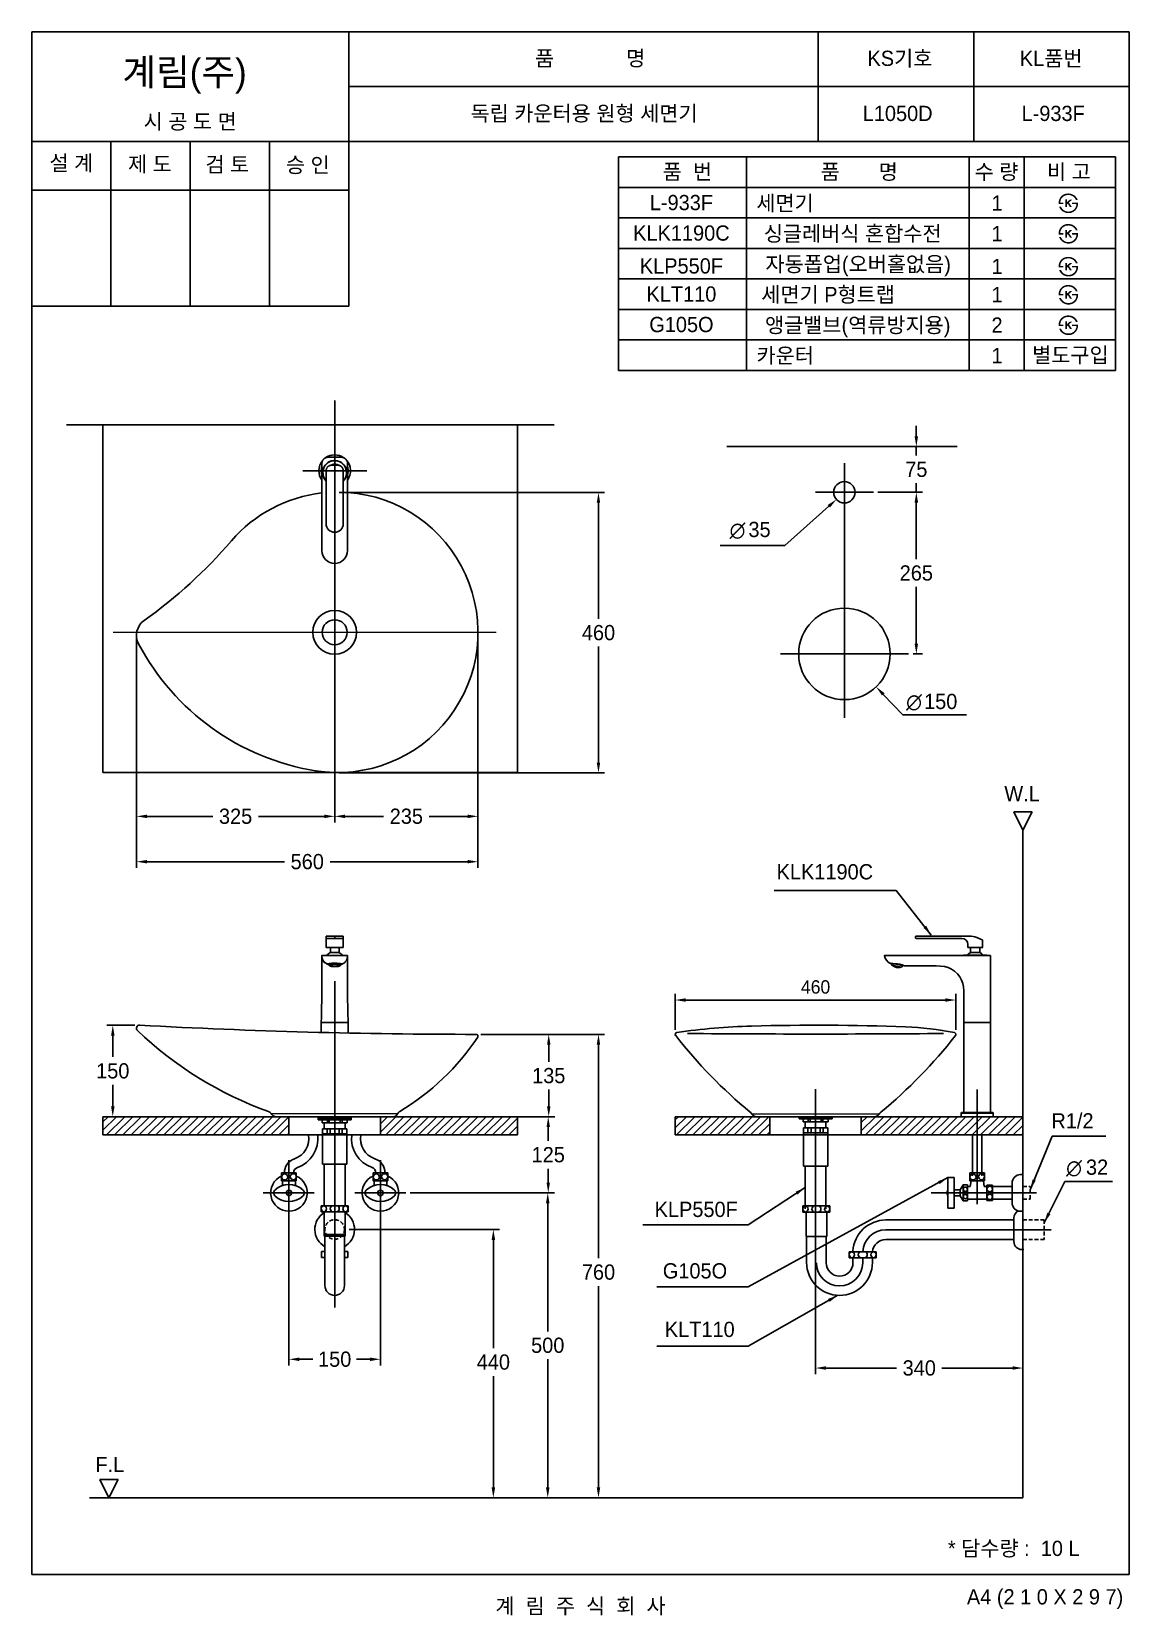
# Model space of a CAD drawing. Header units: millimetres. Extents: x 0 to 1800, y -67 to 2530.
import ezdxf
from ezdxf.enums import TextEntityAlignment as Align
from ezdxf.lldxf.tags import DXFTag

# ---------------------------------------------------------------- set-up
doc = ezdxf.new("R2010")
doc.units = ezdxf.units.MM
doc.linetypes.add('DASHED2', pattern=[9.525, 6.35, -3.175])
for name, color, linetype in [('TEXT', 7, 'Continuous'), ('내부선 및 부속', 4, 'Continuous'), ('도각라인', 255, 'Continuous'), ('외형선', 3, 'Continuous'), ('점선', 6, 'DASHED2'), ('중심선', 1, 'DASHED'), ('치수선', 7, 'Continuous')]:
    doc.layers.add(name, color=color, linetype=linetype)
doc.styles.add('140911', font='HBATANG.TTF')
doc.styles.add('____', font='')
doc.styles.add('타이틀', font='H2GTRM.TTF', dxfattribs={"height": 25})
doc.styles.get('____').set_extended_font_data('굴림')
tags = doc.linetypes.add('DASHDOT', pattern=[70, 31, -13, 13, -13]).pattern_tags.tags
tags[10:11] = [DXFTag(74, 4), DXFTag(75, 0), DXFTag(340, '0'), DXFTag(46, 0.0), DXFTag(50, 0.0), DXFTag(44, 0.0), DXFTag(45, 0.0)]
tags[8:9] = [DXFTag(74, 4), DXFTag(75, 0), DXFTag(340, '0'), DXFTag(46, 0.0), DXFTag(50, 0.0), DXFTag(44, 0.0), DXFTag(45, 0.0)]
tags[6:7] = [DXFTag(74, 4), DXFTag(75, 0), DXFTag(340, '0'), DXFTag(46, 0.0), DXFTag(50, 0.0), DXFTag(44, 0.0), DXFTag(45, 0.0)]
tags[4:5] = [DXFTag(74, 4), DXFTag(75, 0), DXFTag(340, '0'), DXFTag(46, 0.0), DXFTag(50, 0.0), DXFTag(44, 0.0), DXFTag(45, 0.0)]
tags = doc.linetypes.add('DASHED', pattern=[25.72, 12.86, -12.86]).pattern_tags.tags
tags[6:7] = [DXFTag(74, 4), DXFTag(75, 0), DXFTag(340, '0'), DXFTag(46, 0.0), DXFTag(50, 0.0), DXFTag(44, 0.0), DXFTag(45, 0.0)]
tags[4:5] = [DXFTag(74, 4), DXFTag(75, 0), DXFTag(340, '0'), DXFTag(46, 0.0), DXFTag(50, 0.0), DXFTag(44, 0.0), DXFTag(45, 0.0)]
doc.dimstyles.new('MSADIM', dxfattribs={"dimtxt": 33, "dimasz": 17, "dimexe": 10, "dimexo": 7.5, "dimgap": 10, "dimtad": 0, "dimtih": 1, "dimtoh": 1, "dimdec": 0, "dimzin": 1, "dimdsep": 46, "dimtxsty": '____', "dimcen": 11.25, "dimadec": 0, "dimazin": 0, "dimtfac": 1, "dimtdec": 0, "dimtix": 1, "dimtmove": 0, "dimatfit": 3, "dimfxl": 1, "dimtolj": 1, "dimtzin": 1, "dimarcsym": 0})
pattern_1 = [(45, (-1146.113, 6510.626), (-6.735192, 6.735192), [])]
pattern_2 = [(45, (-1261.909, 6510.626), (-6.735192, 6.735192), [])]

msp = doc.modelspace()

# ---------------------------------------------------------------- texts
at = {"layer": 'TEXT', "style": '타이틀'}
for s, p in [('품             명', (915.7, 2486.4)), ('KS기호', (1423.8, 2486.3)), ('KL품번', (1671.8, 2486.1)), ('시 공 도 면', (259.9, 2382.7)), ('독립 카운터용 원형 세면기', (905.8, 2396)), ('L1050D', (1420.1, 2396)), ('L-933F', (1675.1, 2396)), ('설 계', (65, 2314.6)), ('제 도', (193.8, 2312.9)), ('검 토', (320.8, 2312.3)), ('승 인', (452.7, 2311.4)), ('품  번', (1075.3, 2300.3)), ('품       명', (1357.2, 2300.3)), ('수 량', (1582.2, 2300.3)), ('비 고', (1701, 2300.3)), ('L-933F', (1065.5, 2249.8)), ('세면기', (1235.4, 2248.9)), ('1', (1583.1, 2248.9)), ('KLK1190C', (1065.5, 2199.8)), ('싱글레버식 혼합수전', (1346.3, 2198.9)), ('1', (1583.1, 2198.9)), ('KLP550F', (1065.5, 2145.9)), ('자동폽업(오버홀없음)', (1355.3, 2148.9)), ('1', (1583.1, 2145)), ('KLT110', (1065.5, 2099.8)), ('세면기 P형트랩', (1306, 2098.9)), ('1', (1583.1, 2098.9)), ('G105O', (1065.5, 2049.8)), ('앵글밸브(역류방지용)', (1354.6, 2048.9)), ('2', (1583.1, 2048.9)), ('카운터', (1235.7, 1998.9)), ('1', (1583.1, 1998.9)), ('별도구입', (1703.4, 1999.7)), ('* 담수량 :  10 L', (1610.4, 42.9)), ('계  림  주  식  회  사', (900, -51.7))]:
    msp.add_text(s, height=25, dxfattribs=at).set_placement(p, align=Align.MIDDLE_CENTER)
msp.add_text('계림(주)', height=44, dxfattribs=at).set_placement((148.7, 2441.8))
for s, p in [('W.L', (1624.1, 1280.6)), ('F.L', (128.1, 180.5))]:
    msp.add_text(s, height=25, dxfattribs=at).set_placement(p, align=Align.MIDDLE)
msp.add_text('A4 (2 1 0 X 2 9 7)', height=25, dxfattribs=at).set_placement((1790, -36.5), align=Align.MIDDLE_RIGHT)
at = {"layer": 'TEXT', "char_height": 25, "width": 380.447, "attachment_point": 1, "line_spacing_factor": 0.963855, "style": '타이틀'}
for s, insert in [('\\A1;KLK1190C', (1221.6, 1164.9)), ('\\A1;KLP550F', (1021.6, 611.3)), ('\\A1;G105O', (1035, 510.5)), ('\\A1;KLT110', (1038.3, 414.5))]:
    msp.add_mtext(s, dxfattribs=dict(at, insert=insert))
at = {"layer": '치수선'}
for s, style, p in [('∅', '140911', (1144.5, 1699.7)), ('35', '타이틀', (1175.4, 1701.2)), ('∅', '140911', (1434, 1418.2)), ('150', '타이틀', (1463.4, 1419.2)), ('∅', '140911', (1696.4, 654.1)), ('32', '타이틀', (1728.9, 655.5))]:
    msp.add_text(s, height=25, dxfattribs=dict(at, style=style)).set_placement(p)
at = {"layer": '치수선', "insert": (1672.2, 756.5), "char_height": 25, "width": 380.447, "attachment_point": 1, "line_spacing_factor": 0.963855, "style": '타이틀'}
msp.add_mtext('\\A1;R1/2', dxfattribs=at)

# ---------------------------------------------------------------- blocks, each defined once
blk = doc.blocks.new('*D1')
at = {"layer": '치수선', "color": 0, "linetype": 'Continuous', "lineweight": -2, "transparency": 16777216}
for p, q in [((736.4, 885.8), (857.9, 885.8)), ((847.9, 868.8), (847.9, 840.9)), ((847.9, 767.8), (847.9, 795.2)), ((754.4, 750.8), (857.9, 750.8))]:
    blk.add_line(p, q, dxfattribs=at)
at = {"layer": '치수선', "color": 0, "linetype": 'Continuous', "transparency": 16777216}
for points in [[(845.1, 868.8), (850.8, 868.8), (847.9, 885.8)], [(845.1, 767.8), (850.8, 767.8), (847.9, 750.8)]]:
    blk.add_solid(points, dxfattribs=at)
at = {"layer": '치수선', "color": 0, "linetype": 'Continuous', "transparency": 16777216, "insert": (847.9, 818), "char_height": 25, "attachment_point": 5, "style": '____'}
blk.add_mtext('\\A1;135', dxfattribs=at)
blk = doc.blocks.new('*D2')
at = {"layer": '치수선', "color": 0, "linetype": 'Continuous', "lineweight": -2, "transparency": 16777216}
for p, q in [((754.4, 750.8), (857.1, 750.8)), ((847.1, 733.8), (847.1, 711.2)), ((847.1, 642.8), (847.1, 665.5)), ((620.8, 625.8), (857.1, 625.8))]:
    blk.add_line(p, q, dxfattribs=at)
at = {"layer": '치수선', "color": 0, "linetype": 'Continuous', "transparency": 16777216}
for points in [[(844.3, 733.8), (849.9, 733.8), (847.1, 750.8)], [(844.3, 642.8), (849.9, 642.8), (847.1, 625.8)]]:
    blk.add_solid(points, dxfattribs=at)
at = {"layer": '치수선', "color": 0, "linetype": 'Continuous', "transparency": 16777216, "insert": (847.1, 688.3), "char_height": 25, "attachment_point": 5, "style": '____'}
blk.add_mtext('\\A1;125', dxfattribs=at)
blk = doc.blocks.new('*D3')
at = {"layer": '치수선', "color": 0, "linetype": 'Continuous', "lineweight": -2, "transparency": 16777216}
for p, q in [((620.8, 625.8), (856.3, 625.8)), ((846.3, 608.8), (846.3, 398.6)), ((846.3, 142.8), (846.3, 353)), ((805, 125.8), (856.3, 125.8))]:
    blk.add_line(p, q, dxfattribs=at)
at = {"layer": '치수선', "color": 0, "linetype": 'Continuous', "transparency": 16777216}
for points in [[(843.4, 608.8), (849.1, 608.8), (846.3, 625.8)], [(843.4, 142.8), (849.1, 142.8), (846.3, 125.8)]]:
    blk.add_solid(points, dxfattribs=at)
at = {"layer": '치수선', "color": 0, "linetype": 'Continuous', "transparency": 16777216, "insert": (846.3, 375.8), "char_height": 25, "attachment_point": 5, "style": '____'}
blk.add_mtext('\\A1;500', dxfattribs=at)
blk = doc.blocks.new('*D4')
at = {"layer": '치수선', "color": 0, "linetype": 'Continuous', "lineweight": -2, "transparency": 16777216}
for p, q in [((736.4, 885.8), (939.5, 885.8)), ((929.5, 868.8), (929.5, 518.7)), ((929.5, 142.8), (929.5, 473)), ((865.1, 125.8), (939.5, 125.8))]:
    blk.add_line(p, q, dxfattribs=at)
at = {"layer": '치수선', "color": 0, "linetype": 'Continuous', "transparency": 16777216}
for points in [[(926.6, 868.8), (932.3, 868.8), (929.5, 885.8)], [(926.6, 142.8), (932.3, 142.8), (929.5, 125.8)]]:
    blk.add_solid(points, dxfattribs=at)
at = {"layer": '치수선', "color": 0, "linetype": 'Continuous', "transparency": 16777216, "insert": (929.5, 495.8), "char_height": 25, "attachment_point": 5, "style": '____'}
blk.add_mtext('\\A1;760', dxfattribs=at)
blk = doc.blocks.new('*D5')
at = {"layer": '치수선', "color": 0, "linetype": 'Continuous', "lineweight": -2, "transparency": 16777216}
for p, q in [((520.4, 565.8), (767.1, 565.8)), ((757.1, 548.8), (757.1, 371.2)), ((757.1, 142.8), (757.1, 325.5)), ((684.8, 125.8), (767.1, 125.8))]:
    blk.add_line(p, q, dxfattribs=at)
at = {"layer": '치수선', "color": 0, "linetype": 'Continuous', "transparency": 16777216}
for points in [[(754.3, 548.8), (760, 548.8), (757.1, 565.8)], [(754.3, 142.8), (760, 142.8), (757.1, 125.8)]]:
    blk.add_solid(points, dxfattribs=at)
at = {"layer": '치수선', "color": 0, "linetype": 'Continuous', "transparency": 16777216, "insert": (757.1, 348.3), "char_height": 25, "attachment_point": 5, "style": '____'}
blk.add_mtext('\\A1;440', dxfattribs=at)
blk = doc.blocks.new('*D6')
at = {"layer": '치수선', "color": 0, "linetype": 'Continuous', "lineweight": -2, "transparency": 16777216}
for p, q in [((421.9, 589.8), (421.9, 343)), ((571.9, 589.8), (571.9, 343)), ((438.9, 353), (461, 353)), ((554.9, 353), (532.8, 353))]:
    blk.add_line(p, q, dxfattribs=at)
at = {"layer": '치수선', "color": 0, "linetype": 'Continuous', "transparency": 16777216}
for points in [[(438.9, 355.8), (438.9, 350.1), (421.9, 353)], [(554.9, 355.8), (554.9, 350.1), (571.9, 353)]]:
    blk.add_solid(points, dxfattribs=at)
at = {"layer": '치수선', "color": 0, "linetype": 'Continuous', "transparency": 16777216, "insert": (496.9, 353), "char_height": 25, "attachment_point": 5, "style": '____'}
blk.add_mtext('\\A1;150', dxfattribs=at)
blk = doc.blocks.new('*D7')
at = {"layer": '치수선', "color": 0, "linetype": 'Continuous', "lineweight": -2, "transparency": 16777216}
for p, q in [((1450.7, 1866.7), (1450.7, 1883.7)), ((1441.5, 1849.7), (1460.7, 1849.7)), ((1450.7, 1849.7), (1450.7, 1835)), ((1387.8, 1774.7), (1460.7, 1774.7)), ((1450.7, 1774.7), (1450.7, 1789.4)), ((1450.7, 1757.7), (1450.7, 1740.7))]:
    blk.add_line(p, q, dxfattribs=at)
at = {"layer": '치수선', "color": 0, "linetype": 'Continuous', "transparency": 16777216}
for points in [[(1447.9, 1866.7), (1453.6, 1866.7), (1450.7, 1849.7)], [(1447.9, 1757.7), (1453.6, 1757.7), (1450.7, 1774.7)]]:
    blk.add_solid(points, dxfattribs=at)
at = {"layer": '치수선', "color": 0, "linetype": 'Continuous', "transparency": 16777216, "insert": (1450.7, 1812.2), "char_height": 25, "attachment_point": 5, "style": '____'}
blk.add_mtext('\\A1;75', dxfattribs=at)
blk = doc.blocks.new('*D8')
at = {"layer": '치수선', "color": 0, "linetype": 'Continuous', "lineweight": -2, "transparency": 16777216}
for p, q in [((1395.3, 1774.7), (1460.7, 1774.7)), ((1450.7, 1757.7), (1450.7, 1665)), ((1450.7, 1526.7), (1450.7, 1619.4)), ((1445.3, 1509.7), (1460.7, 1509.7))]:
    blk.add_line(p, q, dxfattribs=at)
at = {"layer": '치수선', "color": 0, "linetype": 'Continuous', "transparency": 16777216}
for points in [[(1447.9, 1757.7), (1453.6, 1757.7), (1450.7, 1774.7)], [(1447.9, 1526.7), (1453.6, 1526.7), (1450.7, 1509.7)]]:
    blk.add_solid(points, dxfattribs=at)
at = {"layer": '치수선', "color": 0, "linetype": 'Continuous', "transparency": 16777216, "insert": (1450.7, 1642.2), "char_height": 25, "attachment_point": 5, "style": '____'}
blk.add_mtext('\\A1;265', dxfattribs=at)
blk = doc.blocks.new('*D9')
at = {"layer": '치수선', "color": 0, "linetype": 'Continuous', "lineweight": -2, "transparency": 16777216}
for p, q in [((169.4, 900.8), (123, 900.8)), ((133, 883.8), (133, 848.7)), ((133, 767.8), (133, 803)), ((394.2, 750.8), (123, 750.8))]:
    blk.add_line(p, q, dxfattribs=at)
at = {"layer": '치수선', "color": 0, "linetype": 'Continuous', "transparency": 16777216}
for points in [[(130.2, 883.8), (135.9, 883.8), (133, 900.8)], [(130.2, 767.8), (135.9, 767.8), (133, 750.8)]]:
    blk.add_solid(points, dxfattribs=at)
at = {"layer": '치수선', "color": 0, "linetype": 'Continuous', "transparency": 16777216, "insert": (133, 825.8), "char_height": 25, "attachment_point": 5, "style": '____'}
blk.add_mtext('\\A1;150', dxfattribs=at)
blk = doc.blocks.new('*D10')
at = {"layer": '치수선', "color": 0, "lineweight": -2, "transparency": 16777216}
for p, q in [((1055.4, 893.2), (1055.4, 952.1)), ((1498.5, 942.1), (1072.4, 942.1)), ((1515.5, 893.2), (1515.5, 952.1))]:
    blk.add_line(p, q, dxfattribs=at)
at = {"layer": '치수선', "color": 0, "transparency": 16777216}
for points in [[(1072.4, 944.9), (1072.4, 939.2), (1055.4, 942.1)], [(1498.5, 944.9), (1498.5, 939.2), (1515.5, 942.1)]]:
    blk.add_solid(points, dxfattribs=at)
at = {"layer": '치수선', "color": 0, "transparency": 16777216, "insert": (1285.5, 963.4), "char_height": 22, "attachment_point": 5, "style": '____'}
blk.add_mtext('\\A1;460', dxfattribs=at)
blk = doc.blocks.new('*D11')
at = {"layer": '치수선', "color": 0, "linetype": 'Continuous', "lineweight": -2, "transparency": 16777216}
for p, q in [((731.9, 1547.6), (731.9, 1233.3)), ((496.9, 1297.6), (496.9, 1233.3)), ((513.9, 1243.3), (577.1, 1243.3)), ((714.9, 1243.3), (651.7, 1243.3))]:
    blk.add_line(p, q, dxfattribs=at)
at = {"layer": '치수선', "color": 0, "linetype": 'Continuous', "transparency": 16777216}
for points in [[(513.9, 1246.1), (513.9, 1240.4), (496.9, 1243.3)], [(714.9, 1246.1), (714.9, 1240.4), (731.9, 1243.3)]]:
    blk.add_solid(points, dxfattribs=at)
at = {"layer": '치수선', "color": 0, "linetype": 'Continuous', "transparency": 16777216, "insert": (614.4, 1243.3), "char_height": 25, "attachment_point": 5, "style": '____'}
blk.add_mtext('\\A1;235', dxfattribs=at)
blk = doc.blocks.new('*D12')
at = {"layer": '치수선', "color": 0, "linetype": 'Continuous', "lineweight": -2, "transparency": 16777216}
for p, q in [((171.9, 1542.6), (171.9, 1233.3)), ((496.9, 1250.8), (496.9, 1253.3)), ((188.9, 1243.3), (297.1, 1243.3)), ((479.9, 1243.3), (371.7, 1243.3))]:
    blk.add_line(p, q, dxfattribs=at)
at = {"layer": '치수선', "color": 0, "linetype": 'Continuous', "transparency": 16777216}
for points in [[(188.9, 1246.1), (188.9, 1240.4), (171.9, 1243.3)], [(479.9, 1246.1), (479.9, 1240.4), (496.9, 1243.3)]]:
    blk.add_solid(points, dxfattribs=at)
at = {"layer": '치수선', "color": 0, "linetype": 'Continuous', "transparency": 16777216, "insert": (334.4, 1243.3), "char_height": 25, "attachment_point": 5, "style": '____'}
blk.add_mtext('\\A1;325', dxfattribs=at)
blk = doc.blocks.new('*D13')
at = {"layer": '치수선', "color": 0, "linetype": 'Continuous', "lineweight": -2, "transparency": 16777216}
for p, q in [((171.9, 1235.8), (171.9, 1158.9)), ((731.9, 1235.8), (731.9, 1158.9)), ((188.9, 1168.9), (414.5, 1168.9)), ((714.9, 1168.9), (489.3, 1168.9))]:
    blk.add_line(p, q, dxfattribs=at)
at = {"layer": '치수선', "color": 0, "linetype": 'Continuous', "transparency": 16777216}
for points in [[(188.9, 1171.8), (188.9, 1166.1), (171.9, 1168.9)], [(714.9, 1171.8), (714.9, 1166.1), (731.9, 1168.9)]]:
    blk.add_solid(points, dxfattribs=at)
at = {"layer": '치수선', "color": 0, "linetype": 'Continuous', "transparency": 16777216, "insert": (451.9, 1168.9), "char_height": 25, "attachment_point": 5, "style": '____'}
blk.add_mtext('\\A1;560', dxfattribs=at)
blk = doc.blocks.new('*D14')
at = {"layer": '치수선', "color": 0, "linetype": 'Continuous', "lineweight": -2, "transparency": 16777216}
for p, q in [((504.4, 1774.4), (939.5, 1774.4)), ((929.5, 1757.4), (929.5, 1567.3)), ((929.5, 1331.5), (929.5, 1521.6)), ((504.4, 1314.5), (939.5, 1314.5))]:
    blk.add_line(p, q, dxfattribs=at)
at = {"layer": '치수선', "color": 0, "linetype": 'Continuous', "transparency": 16777216}
for points in [[(926.6, 1757.4), (932.3, 1757.4), (929.5, 1774.4)], [(926.6, 1331.5), (932.3, 1331.5), (929.5, 1314.5)]]:
    blk.add_solid(points, dxfattribs=at)
at = {"layer": '치수선', "color": 0, "linetype": 'Continuous', "transparency": 16777216, "insert": (929.5, 1544.4), "char_height": 25, "attachment_point": 5, "style": '____'}
blk.add_mtext('\\A1;460', dxfattribs=at)
blk = doc.blocks.new('*D15')
at = {"layer": '치수선', "color": 0, "linetype": 'Continuous', "lineweight": -2, "transparency": 16777216}
for p, q in [((1285.5, 546.9), (1285.5, 328.6)), ((1625.5, 525.4), (1625.5, 328.6)), ((1302.5, 338.6), (1418.2, 338.6)), ((1608.5, 338.6), (1492.7, 338.6))]:
    blk.add_line(p, q, dxfattribs=at)
at = {"layer": '치수선', "color": 0, "linetype": 'Continuous', "transparency": 16777216}
for points in [[(1302.5, 341.5), (1302.5, 335.8), (1285.5, 338.6)], [(1608.5, 341.5), (1608.5, 335.8), (1625.5, 338.6)]]:
    blk.add_solid(points, dxfattribs=at)
at = {"layer": '치수선', "color": 0, "linetype": 'Continuous', "transparency": 16777216, "insert": (1455.5, 338.6), "char_height": 25, "attachment_point": 5, "style": '____'}
blk.add_mtext('\\A1;340', dxfattribs=at)

# ---------------------------------------------------------------- dimensions: what is measured, and where the dimension line sits
at = {"layer": '치수선', "linetype": 'Continuous'}
for base, p1, p2, picture, middle in [((1450.7, 1849.7), (1380.3, 1774.7), (1434, 1849.7), '*D7', (1450.7, 1812.2)), ((847.9, 750.8), (728.9, 885.8), (746.9, 750.8), '*D1', (847.9, 818)), ((929.5, 125.8), (728.9, 885.8), (857.6, 125.8), '*D4', (929.5, 495.8)), ((757.1, 125.8), (512.9, 565.8), (677.3, 125.8), '*D5', (757.1, 348.3))]:
    dim = msp.add_linear_dim(base=base, p1=p1, p2=p2, angle=90, dimstyle='MSADIM', override={"dimtxt": 25}, dxfattribs=at)
    dim.commit()
    dim.dimension.update_dxf_attribs({"geometry": picture, "text_midpoint": middle, "dimtype": 160})
for base, p1, p2, picture, middle in [((929.5, 1314.5), (496.9, 1774.4), (496.9, 1314.5), '*D14', (929.5, 1544.4)), ((133, 900.8), (401.7, 750.8), (176.9, 900.8), '*D9', (133, 825.8)), ((847.1, 625.8), (746.9, 750.8), (613.3, 625.8), '*D2', (847.1, 688.3)), ((846.3, 125.8), (613.3, 625.8), (797.5, 125.8), '*D3', (846.3, 375.8))]:
    dim = msp.add_linear_dim(base=base, p1=p1, p2=p2, angle=90, dimstyle='MSADIM', override={"dimtxt": 25}, dxfattribs=at)
    dim.commit()
    dim.dimension.update_dxf_attribs({"geometry": picture, "text_midpoint": middle})
dim = msp.add_linear_dim(base=(1450.7, 1774.7), p1=(1437.8, 1509.7), p2=(1387.8, 1774.7), angle=90, text='265', dimstyle='MSADIM', override={"dimtxt": 25}, dxfattribs=at)
dim.commit()
dim.dimension.update_dxf_attribs({"geometry": '*D8', "text_midpoint": (1450.7, 1642.2)})
for base, p1, p2, picture, middle in [((171.9, 1243.3), (496.9, 1243.3), (171.9, 1550.1), '*D12', (334.4, 1243.3)), ((731.9, 1243.3), (496.9, 1305.1), (731.9, 1555.1), '*D11', (614.4, 1243.3)), ((731.9, 1168.9), (171.9, 1243.3), (731.9, 1243.3), '*D13', (451.9, 1168.9)), ((1625.5, 338.6), (1285.5, 554.4), (1625.5, 532.9), '*D15', (1455.5, 338.6))]:
    dim = msp.add_linear_dim(base=base, p1=p1, p2=p2, dimstyle='MSADIM', override={"dimtxt": 25}, dxfattribs=at)
    dim.commit()
    dim.dimension.update_dxf_attribs({"geometry": picture, "text_midpoint": middle})
at = {"layer": '치수선'}
dim = msp.add_linear_dim(base=(1055.4, 942.1), p1=(1515.5, 885.7), p2=(1055.4, 885.7), dimstyle='MSADIM', override={"dimtxt": 22, "dimtad": 1, "dimtih": 0, "dimtoh": 0}, dxfattribs=at)
dim.commit()
dim.dimension.update_dxf_attribs({"geometry": '*D10', "text_midpoint": (1285.5, 963.4)})
at = {"layer": '치수선', "linetype": 'Continuous'}
dim = msp.add_linear_dim(base=(571.9, 353), p1=(421.9, 597.3), p2=(571.9, 597.3), dimstyle='MSADIM', override={"dimtxt": 25}, dxfattribs=at)
dim.commit()
dim.dimension.update_dxf_attribs({"geometry": '*D6', "text_midpoint": (496.9, 353), "dimtype": 160})

# ---------------------------------------------------------------- hatches: boundary and pattern name
at = {"layer": 'TEXT'}
for points in [[(1684, 2247.4), (1683.9, 2247.8), (1683.9, 2248.2), (1683.9, 2248.6), (1683.9, 2249), (1684, 2249.4), (1684, 2249.8), (1684, 2250.2), (1684, 2250.6), (1684.1, 2251), (1684.2, 2251.4), (1684.2, 2251.8), (1684.3, 2252.2), (1684.4, 2252.6), (1684.5, 2252.9), (1684.6, 2253.3), (1684.7, 2253.7), (1684.8, 2254.1), (1684.9, 2254.5), (1685.1, 2254.8), (1685.2, 2255.2), (1685.4, 2255.6), (1685.5, 2255.9), (1685.7, 2256.3), (1685.9, 2256.6), (1686.1, 2257), (1686.3, 2257.3), (1686.5, 2257.6), (1686.7, 2258), (1686.9, 2258.3), (1687.1, 2258.6), (1687.4, 2258.9), (1687.9, 2259.5), (1688.1, 2259.8), (1688.4, 2260.1), (1688.7, 2260.4), (1689, 2260.7), (1689.3, 2260.9), (1689.6, 2261.2), (1689.9, 2261.4), (1690.2, 2261.7), (1690.5, 2261.9), (1690.9, 2262.1), (1691.2, 2262.4), (1691.5, 2262.6), (1691.9, 2262.8), (1692.3, 2262.9), (1692.6, 2263.1), (1693, 2263.3), (1693.4, 2263.5), (1693.9, 2263.6), (1694.3, 2263.8), (1694.7, 2263.9), (1695.1, 2264), (1695.6, 2264.2), (1696, 2264.3), (1696.5, 2264.4), (1696.9, 2264.4), (1697.4, 2264.5), (1697.9, 2264.6), (1698.3, 2264.6), (1698.8, 2264.6), (1699.3, 2264.7), (1699.8, 2264.7), (1700.6, 2264.6), (1700.9, 2264.6), (1701.3, 2264.6), (1701.7, 2264.6), (1702, 2264.5), (1702.4, 2264.5), (1702.8, 2264.4), (1703.1, 2264.4), (1703.5, 2264.3), (1703.8, 2264.2), (1704.1, 2264.2), (1704.5, 2264.1), (1704.8, 2264), (1705.1, 2263.9), (1705.5, 2263.8), (1705.8, 2263.7), (1706.1, 2263.6), (1706.4, 2263.4), (1706.7, 2263.3), (1707, 2263.2), (1707.3, 2263), (1707.6, 2262.9), (1707.9, 2262.7), (1708.2, 2262.6), (1708.5, 2262.4), (1708.8, 2262.2), (1709.1, 2262), (1709.4, 2261.9), (1709.6, 2261.7), (1709.9, 2261.5), (1710.2, 2261.3), (1710.6, 2260.9), (1711, 2260.6), (1711.4, 2260.2), (1711.8, 2259.8), (1712.1, 2259.4), (1712.5, 2259), (1712.8, 2258.6), (1713.2, 2258.1), (1713.5, 2257.7), (1713.8, 2257.2), (1714.1, 2256.7), (1714.4, 2256.2), (1714.6, 2255.7), (1714.9, 2255.2), (1715.1, 2254.6), (1715.4, 2254.1), (1715.4, 2254.1), (1712.3, 2254.1), (1712.3, 2254.1), (1712.2, 2254.3), (1712.2, 2254.4), (1712.1, 2254.6), (1712, 2254.8), (1711.9, 2255), (1711.9, 2255.1), (1711.8, 2255.3), (1711.7, 2255.5), (1711.6, 2255.6), (1711.5, 2255.8), (1711.4, 2256), (1711.3, 2256.1), (1711.2, 2256.3), (1711.1, 2256.5), (1711, 2256.6), (1710.8, 2256.8), (1710.7, 2257), (1710.6, 2257.1), (1710.3, 2257.4), (1710, 2257.8), (1709.8, 2258.1), (1709.4, 2258.4), (1709.1, 2258.7), (1708.8, 2259), (1708.4, 2259.3), (1708.2, 2259.5), (1707.9, 2259.6), (1707.7, 2259.8), (1707.5, 2260), (1707.2, 2260.1), (1707, 2260.3), (1706.8, 2260.4), (1706.5, 2260.5), (1706.3, 2260.7), (1706, 2260.8), (1705.8, 2260.9), (1705.5, 2261), (1705.3, 2261.1), (1705, 2261.3), (1704.7, 2261.3), (1704.5, 2261.4), (1704.2, 2261.5), (1704, 2261.6), (1703.7, 2261.7), (1703.4, 2261.8), (1703.2, 2261.8), (1702.9, 2261.9), (1702.6, 2261.9), (1702.3, 2262), (1702.1, 2262), (1701.8, 2262.1), (1701.5, 2262.1), (1701.2, 2262.1), (1700.9, 2262.1), (1700.7, 2262.2), (1700.4, 2262.2), (1700.1, 2262.2), (1699.7, 2262.2), (1699.4, 2262.2), (1699, 2262.1), (1698.7, 2262.1), (1698.4, 2262.1), (1698, 2262), (1697.7, 2262), (1697.4, 2262), (1697.1, 2261.9), (1696.8, 2261.8), (1696.5, 2261.8), (1696.2, 2261.7), (1695.8, 2261.6), (1695.5, 2261.5), (1695.3, 2261.4), (1695, 2261.3), (1694.7, 2261.2), (1694.4, 2261.1), (1694.1, 2261), (1693.8, 2260.9), (1693.6, 2260.7), (1693.3, 2260.6), (1693, 2260.4), (1692.8, 2260.3), (1692.5, 2260.1), (1692.2, 2260), (1692, 2259.8), (1691.8, 2259.6), (1691.5, 2259.4), (1691.3, 2259.2), (1691, 2259), (1690.8, 2258.8), (1690.6, 2258.6), (1690.3, 2258.4), (1690.1, 2258.2), (1689.9, 2257.9), (1689.7, 2257.7), (1689.5, 2257.5), (1689.3, 2257.2), (1689.1, 2257), (1688.9, 2256.7), (1688.8, 2256.5), (1688.6, 2256.2), (1688.5, 2255.9), (1688.3, 2255.7), (1688.2, 2255.4), (1688, 2255.1), (1687.9, 2254.8), (1687.8, 2254.5), (1687.6, 2254.2), (1687.5, 2253.9), (1687.4, 2253.6), (1687.3, 2253.3), (1687.2, 2253), (1687.2, 2252.7), (1687.1, 2252.4), (1687, 2252.1), (1686.9, 2251.8), (1686.9, 2251.4), (1686.8, 2251.1), (1686.8, 2250.8), (1686.8, 2250.4), (1686.7, 2250.1), (1686.7, 2249.7), (1686.7, 2249.7), (1691.9, 2249.7), (1691.9, 2249.7), (1691.9, 2249.7), (1691.9, 2247.4), (1691.9, 2247.4), (1691.9, 2247.4), (1684, 2247.4)], [(1716.1, 2249.7), (1716.1, 2249.3), (1716.1, 2248.8), (1716.1, 2248.4), (1716.1, 2248), (1716.1, 2247.5), (1716, 2247.1), (1716, 2246.7), (1715.9, 2246.3), (1715.8, 2245.8), (1715.8, 2245.4), (1715.7, 2245), (1715.6, 2244.6), (1715.5, 2244.2), (1715.3, 2243.8), (1715.2, 2243.4), (1715.1, 2243), (1714.9, 2242.6), (1714.8, 2242.2), (1714.6, 2241.8), (1714.5, 2241.5), (1714.3, 2241.1), (1714.1, 2240.7), (1713.9, 2240.4), (1713.7, 2240.1), (1713.5, 2239.7), (1713.3, 2239.4), (1713.1, 2239.1), (1712.9, 2238.7), (1712.6, 2238.4), (1712.4, 2238.1), (1712.1, 2237.8), (1711.9, 2237.5), (1711.6, 2237.2), (1711.3, 2236.9), (1711.1, 2236.6), (1710.8, 2236.4), (1710.5, 2236.1), (1710.2, 2235.9), (1709.9, 2235.6), (1709.6, 2235.4), (1709.3, 2235.2), (1708.9, 2235), (1708.6, 2234.8), (1708.3, 2234.6), (1707.9, 2234.4), (1707.6, 2234.2), (1707.3, 2234), (1706.9, 2233.8), (1706.5, 2233.7), (1706.2, 2233.5), (1705.8, 2233.4), (1705.4, 2233.3), (1705, 2233.1), (1704.7, 2233), (1704.3, 2232.9), (1703.9, 2232.8), (1703.5, 2232.8), (1703.1, 2232.7), (1702.7, 2232.6), (1702.3, 2232.6), (1701.9, 2232.5), (1701.5, 2232.5), (1701.1, 2232.5), (1700.7, 2232.5), (1700, 2232.5), (1699.4, 2232.5), (1698.7, 2232.6), (1698.1, 2232.6), (1697.5, 2232.7), (1697.2, 2232.8), (1696.8, 2232.8), (1696.5, 2232.9), (1696.2, 2233), (1695.9, 2233), (1695.6, 2233.1), (1695.4, 2233.2), (1695.1, 2233.3), (1694.8, 2233.4), (1694.5, 2233.5), (1694.2, 2233.6), (1693.9, 2233.7), (1693.7, 2233.8), (1693.4, 2233.9), (1693.1, 2234.1), (1692.8, 2234.2), (1692.6, 2234.3), (1692.3, 2234.5), (1692, 2234.6), (1691.8, 2234.7), (1691.5, 2234.9), (1691, 2235.2), (1690.7, 2235.4), (1690.5, 2235.6), (1690.2, 2235.8), (1690, 2236), (1689.7, 2236.2), (1689.5, 2236.4), (1689.3, 2236.6), (1689, 2236.8), (1688.8, 2237), (1688.6, 2237.2), (1688.3, 2237.5), (1688.1, 2237.7), (1687.9, 2237.9), (1687.7, 2238.2), (1687.5, 2238.4), (1687.3, 2238.7), (1687.1, 2238.9), (1686.9, 2239.2), (1686.7, 2239.5), (1686.6, 2239.7), (1686.4, 2240), (1686.2, 2240.3), (1686, 2240.6), (1685.9, 2240.9), (1685.7, 2241.2), (1685.6, 2241.5), (1685.4, 2241.8), (1685.1, 2242.4), (1684.9, 2243.1), (1684.9, 2243.1), (1687.8, 2243.1), (1687.8, 2243.1), (1688, 2242.6), (1688.3, 2242.2), (1688.5, 2241.8), (1688.8, 2241.4), (1689, 2241), (1689.3, 2240.7), (1689.5, 2240.3), (1689.8, 2240), (1690, 2239.6), (1690.3, 2239.3), (1690.6, 2239), (1690.9, 2238.7), (1691.2, 2238.4), (1691.5, 2238.2), (1691.8, 2237.9), (1692.1, 2237.7), (1692.3, 2237.5), (1692.5, 2237.3), (1692.8, 2237.1), (1693, 2237), (1693.2, 2236.8), (1693.5, 2236.7), (1693.7, 2236.6), (1694, 2236.4), (1694.2, 2236.3), (1694.5, 2236.2), (1694.7, 2236.1), (1695, 2236), (1695.2, 2235.9), (1695.5, 2235.8), (1695.8, 2235.7), (1696, 2235.6), (1696.3, 2235.5), (1696.6, 2235.5), (1696.9, 2235.4), (1697.1, 2235.3), (1697.4, 2235.3), (1697.7, 2235.2), (1698, 2235.2), (1698.3, 2235.2), (1698.6, 2235.1), (1698.9, 2235.1), (1699.2, 2235.1), (1699.5, 2235.1), (1699.8, 2235.1), (1700.1, 2235.1), (1700.4, 2235.1), (1701.3, 2235.1), (1701.5, 2235.1), (1701.8, 2235.1), (1702.1, 2235.2), (1702.3, 2235.2), (1702.6, 2235.2), (1702.9, 2235.3), (1703.1, 2235.3), (1703.4, 2235.4), (1703.6, 2235.4), (1703.9, 2235.5), (1704.2, 2235.6), (1704.4, 2235.6), (1704.7, 2235.7), (1704.9, 2235.8), (1705.2, 2235.9), (1705.4, 2236), (1705.6, 2236.1), (1705.9, 2236.2), (1706.1, 2236.3), (1706.4, 2236.4), (1706.6, 2236.6), (1706.8, 2236.7), (1707.1, 2236.8), (1707.3, 2237), (1707.5, 2237.1), (1707.8, 2237.3), (1708, 2237.4), (1708.2, 2237.6), (1708.5, 2237.8), (1708.7, 2238), (1708.9, 2238.2), (1709.2, 2238.4), (1709.4, 2238.6), (1709.7, 2238.8), (1709.9, 2239.1), (1710.1, 2239.3), (1710.3, 2239.6), (1710.5, 2239.8), (1710.7, 2240.1), (1710.9, 2240.3), (1711.1, 2240.6), (1711.3, 2240.9), (1711.5, 2241.1), (1711.6, 2241.4), (1711.8, 2241.7), (1711.9, 2242), (1712.1, 2242.3), (1712.2, 2242.6), (1712.3, 2242.9), (1712.4, 2243.2), (1712.6, 2243.5), (1712.7, 2243.9), (1712.8, 2244.2), (1712.9, 2244.5), (1712.9, 2244.9), (1713, 2245.2), (1713.1, 2245.5), (1713.1, 2245.9), (1713.2, 2246.3), (1713.3, 2246.6), (1713.3, 2247), (1713.3, 2247.4), (1713.3, 2247.4), (1705.9, 2247.4), (1705.9, 2247.4), (1705.9, 2247.4), (1705.9, 2249.7), (1705.9, 2249.7), (1705.9, 2249.7), (1716.1, 2249.7)], [(1697.7, 2250.4), (1702.5, 2254.7), (1706.4, 2254.7), (1701, 2249.8), (1706, 2242.3), (1702.7, 2242.3), (1699.1, 2248), (1697.7, 2246.8), (1697.7, 2242.3), (1694.8, 2242.3), (1694.8, 2254.9), (1697.7, 2254.9)], [(1684, 2197.4), (1683.9, 2197.8), (1683.9, 2198.2), (1683.9, 2198.6), (1683.9, 2199), (1684, 2199.4), (1684, 2199.8), (1684, 2200.2), (1684, 2200.6), (1684.1, 2201), (1684.2, 2201.4), (1684.2, 2201.8), (1684.3, 2202.2), (1684.4, 2202.6), (1684.5, 2202.9), (1684.6, 2203.3), (1684.7, 2203.7), (1684.8, 2204.1), (1684.9, 2204.5), (1685.1, 2204.8), (1685.2, 2205.2), (1685.4, 2205.6), (1685.5, 2205.9), (1685.7, 2206.3), (1685.9, 2206.6), (1686.1, 2207), (1686.3, 2207.3), (1686.5, 2207.6), (1686.7, 2208), (1686.9, 2208.3), (1687.1, 2208.6), (1687.4, 2208.9), (1687.9, 2209.5), (1688.1, 2209.8), (1688.4, 2210.1), (1688.7, 2210.4), (1689, 2210.7), (1689.3, 2210.9), (1689.6, 2211.2), (1689.9, 2211.4), (1690.2, 2211.7), (1690.5, 2211.9), (1690.9, 2212.1), (1691.2, 2212.4), (1691.5, 2212.6), (1691.9, 2212.8), (1692.3, 2212.9), (1692.6, 2213.1), (1693, 2213.3), (1693.4, 2213.5), (1693.9, 2213.6), (1694.3, 2213.8), (1694.7, 2213.9), (1695.1, 2214), (1695.6, 2214.2), (1696, 2214.3), (1696.5, 2214.4), (1696.9, 2214.4), (1697.4, 2214.5), (1697.9, 2214.6), (1698.3, 2214.6), (1698.8, 2214.6), (1699.3, 2214.7), (1699.8, 2214.7), (1700.6, 2214.6), (1700.9, 2214.6), (1701.3, 2214.6), (1701.7, 2214.6), (1702, 2214.5), (1702.4, 2214.5), (1702.8, 2214.4), (1703.1, 2214.4), (1703.5, 2214.3), (1703.8, 2214.2), (1704.1, 2214.2), (1704.5, 2214.1), (1704.8, 2214), (1705.1, 2213.9), (1705.5, 2213.8), (1705.8, 2213.7), (1706.1, 2213.6), (1706.4, 2213.4), (1706.7, 2213.3), (1707, 2213.2), (1707.3, 2213), (1707.6, 2212.9), (1707.9, 2212.7), (1708.2, 2212.6), (1708.5, 2212.4), (1708.8, 2212.2), (1709.1, 2212), (1709.4, 2211.9), (1709.6, 2211.7), (1709.9, 2211.5), (1710.2, 2211.3), (1710.6, 2210.9), (1711, 2210.6), (1711.4, 2210.2), (1711.8, 2209.8), (1712.1, 2209.4), (1712.5, 2209), (1712.8, 2208.6), (1713.2, 2208.1), (1713.5, 2207.7), (1713.8, 2207.2), (1714.1, 2206.7), (1714.4, 2206.2), (1714.6, 2205.7), (1714.9, 2205.2), (1715.1, 2204.6), (1715.4, 2204.1), (1715.4, 2204.1), (1712.3, 2204.1), (1712.3, 2204.1), (1712.2, 2204.3), (1712.2, 2204.4), (1712.1, 2204.6), (1712, 2204.8), (1711.9, 2205), (1711.9, 2205.1), (1711.8, 2205.3), (1711.7, 2205.5), (1711.6, 2205.6), (1711.5, 2205.8), (1711.4, 2206), (1711.3, 2206.1), (1711.2, 2206.3), (1711.1, 2206.5), (1711, 2206.6), (1710.8, 2206.8), (1710.7, 2207), (1710.6, 2207.1), (1710.3, 2207.4), (1710, 2207.8), (1709.8, 2208.1), (1709.4, 2208.4), (1709.1, 2208.7), (1708.8, 2209), (1708.4, 2209.3), (1708.2, 2209.5), (1707.9, 2209.6), (1707.7, 2209.8), (1707.5, 2210), (1707.2, 2210.1), (1707, 2210.3), (1706.8, 2210.4), (1706.5, 2210.5), (1706.3, 2210.7), (1706, 2210.8), (1705.8, 2210.9), (1705.5, 2211), (1705.3, 2211.1), (1705, 2211.3), (1704.7, 2211.3), (1704.5, 2211.4), (1704.2, 2211.5), (1704, 2211.6), (1703.7, 2211.7), (1703.4, 2211.8), (1703.2, 2211.8), (1702.9, 2211.9), (1702.6, 2211.9), (1702.3, 2212), (1702.1, 2212), (1701.8, 2212.1), (1701.5, 2212.1), (1701.2, 2212.1), (1700.9, 2212.1), (1700.7, 2212.2), (1700.4, 2212.2), (1700.1, 2212.2), (1699.7, 2212.2), (1699.4, 2212.2), (1699, 2212.1), (1698.7, 2212.1), (1698.4, 2212.1), (1698, 2212), (1697.7, 2212), (1697.4, 2212), (1697.1, 2211.9), (1696.8, 2211.8), (1696.5, 2211.8), (1696.2, 2211.7), (1695.8, 2211.6), (1695.5, 2211.5), (1695.3, 2211.4), (1695, 2211.3), (1694.7, 2211.2), (1694.4, 2211.1), (1694.1, 2211), (1693.8, 2210.9), (1693.6, 2210.7), (1693.3, 2210.6), (1693, 2210.4), (1692.8, 2210.3), (1692.5, 2210.1), (1692.2, 2210), (1692, 2209.8), (1691.8, 2209.6), (1691.5, 2209.4), (1691.3, 2209.2), (1691, 2209), (1690.8, 2208.8), (1690.6, 2208.6), (1690.3, 2208.4), (1690.1, 2208.2), (1689.9, 2207.9), (1689.7, 2207.7), (1689.5, 2207.5), (1689.3, 2207.2), (1689.1, 2207), (1688.9, 2206.7), (1688.8, 2206.5), (1688.6, 2206.2), (1688.5, 2205.9), (1688.3, 2205.7), (1688.2, 2205.4), (1688, 2205.1), (1687.9, 2204.8), (1687.8, 2204.5), (1687.6, 2204.2), (1687.5, 2203.9), (1687.4, 2203.6), (1687.3, 2203.3), (1687.2, 2203), (1687.2, 2202.7), (1687.1, 2202.4), (1687, 2202.1), (1686.9, 2201.8), (1686.9, 2201.4), (1686.8, 2201.1), (1686.8, 2200.8), (1686.8, 2200.4), (1686.7, 2200.1), (1686.7, 2199.7), (1686.7, 2199.7), (1691.9, 2199.7), (1691.9, 2199.7), (1691.9, 2199.7), (1691.9, 2197.4), (1691.9, 2197.4), (1691.9, 2197.4), (1684, 2197.4)], [(1716.1, 2199.7), (1716.1, 2199.3), (1716.1, 2198.8), (1716.1, 2198.4), (1716.1, 2198), (1716.1, 2197.5), (1716, 2197.1), (1716, 2196.7), (1715.9, 2196.3), (1715.8, 2195.8), (1715.8, 2195.4), (1715.7, 2195), (1715.6, 2194.6), (1715.5, 2194.2), (1715.3, 2193.8), (1715.2, 2193.4), (1715.1, 2193), (1714.9, 2192.6), (1714.8, 2192.2), (1714.6, 2191.8), (1714.5, 2191.5), (1714.3, 2191.1), (1714.1, 2190.7), (1713.9, 2190.4), (1713.7, 2190.1), (1713.5, 2189.7), (1713.3, 2189.4), (1713.1, 2189.1), (1712.9, 2188.7), (1712.6, 2188.4), (1712.4, 2188.1), (1712.1, 2187.8), (1711.9, 2187.5), (1711.6, 2187.2), (1711.3, 2186.9), (1711.1, 2186.6), (1710.8, 2186.4), (1710.5, 2186.1), (1710.2, 2185.9), (1709.9, 2185.6), (1709.6, 2185.4), (1709.3, 2185.2), (1708.9, 2185), (1708.6, 2184.8), (1708.3, 2184.6), (1707.9, 2184.4), (1707.6, 2184.2), (1707.3, 2184), (1706.9, 2183.8), (1706.5, 2183.7), (1706.2, 2183.5), (1705.8, 2183.4), (1705.4, 2183.3), (1705, 2183.1), (1704.7, 2183), (1704.3, 2182.9), (1703.9, 2182.8), (1703.5, 2182.8), (1703.1, 2182.7), (1702.7, 2182.6), (1702.3, 2182.6), (1701.9, 2182.5), (1701.5, 2182.5), (1701.1, 2182.5), (1700.7, 2182.5), (1700, 2182.5), (1699.4, 2182.5), (1698.7, 2182.6), (1698.1, 2182.6), (1697.5, 2182.7), (1697.2, 2182.8), (1696.8, 2182.8), (1696.5, 2182.9), (1696.2, 2183), (1695.9, 2183), (1695.6, 2183.1), (1695.4, 2183.2), (1695.1, 2183.3), (1694.8, 2183.4), (1694.5, 2183.5), (1694.2, 2183.6), (1693.9, 2183.7), (1693.7, 2183.8), (1693.4, 2183.9), (1693.1, 2184.1), (1692.8, 2184.2), (1692.6, 2184.3), (1692.3, 2184.5), (1692, 2184.6), (1691.8, 2184.7), (1691.5, 2184.9), (1691, 2185.2), (1690.7, 2185.4), (1690.5, 2185.6), (1690.2, 2185.8), (1690, 2186), (1689.7, 2186.2), (1689.5, 2186.4), (1689.3, 2186.6), (1689, 2186.8), (1688.8, 2187), (1688.6, 2187.2), (1688.3, 2187.5), (1688.1, 2187.7), (1687.9, 2187.9), (1687.7, 2188.2), (1687.5, 2188.4), (1687.3, 2188.7), (1687.1, 2188.9), (1686.9, 2189.2), (1686.7, 2189.5), (1686.6, 2189.7), (1686.4, 2190), (1686.2, 2190.3), (1686, 2190.6), (1685.9, 2190.9), (1685.7, 2191.2), (1685.6, 2191.5), (1685.4, 2191.8), (1685.1, 2192.4), (1684.9, 2193.1), (1684.9, 2193.1), (1687.8, 2193.1), (1687.8, 2193.1), (1688, 2192.6), (1688.3, 2192.2), (1688.5, 2191.8), (1688.8, 2191.4), (1689, 2191), (1689.3, 2190.7), (1689.5, 2190.3), (1689.8, 2190), (1690, 2189.6), (1690.3, 2189.3), (1690.6, 2189), (1690.9, 2188.7), (1691.2, 2188.4), (1691.5, 2188.2), (1691.8, 2187.9), (1692.1, 2187.7), (1692.3, 2187.5), (1692.5, 2187.3), (1692.8, 2187.1), (1693, 2187), (1693.2, 2186.8), (1693.5, 2186.7), (1693.7, 2186.6), (1694, 2186.4), (1694.2, 2186.3), (1694.5, 2186.2), (1694.7, 2186.1), (1695, 2186), (1695.2, 2185.9), (1695.5, 2185.8), (1695.8, 2185.7), (1696, 2185.6), (1696.3, 2185.5), (1696.6, 2185.5), (1696.9, 2185.4), (1697.1, 2185.3), (1697.4, 2185.3), (1697.7, 2185.2), (1698, 2185.2), (1698.3, 2185.2), (1698.6, 2185.1), (1698.9, 2185.1), (1699.2, 2185.1), (1699.5, 2185.1), (1699.8, 2185.1), (1700.1, 2185.1), (1700.4, 2185.1), (1701.3, 2185.1), (1701.5, 2185.1), (1701.8, 2185.1), (1702.1, 2185.2), (1702.3, 2185.2), (1702.6, 2185.2), (1702.9, 2185.3), (1703.1, 2185.3), (1703.4, 2185.4), (1703.6, 2185.4), (1703.9, 2185.5), (1704.2, 2185.6), (1704.4, 2185.6), (1704.7, 2185.7), (1704.9, 2185.8), (1705.2, 2185.9), (1705.4, 2186), (1705.6, 2186.1), (1705.9, 2186.2), (1706.1, 2186.3), (1706.4, 2186.4), (1706.6, 2186.6), (1706.8, 2186.7), (1707.1, 2186.8), (1707.3, 2187), (1707.5, 2187.1), (1707.8, 2187.3), (1708, 2187.4), (1708.2, 2187.6), (1708.5, 2187.8), (1708.7, 2188), (1708.9, 2188.2), (1709.2, 2188.4), (1709.4, 2188.6), (1709.7, 2188.8), (1709.9, 2189.1), (1710.1, 2189.3), (1710.3, 2189.6), (1710.5, 2189.8), (1710.7, 2190.1), (1710.9, 2190.3), (1711.1, 2190.6), (1711.3, 2190.9), (1711.5, 2191.1), (1711.6, 2191.4), (1711.8, 2191.7), (1711.9, 2192), (1712.1, 2192.3), (1712.2, 2192.6), (1712.3, 2192.9), (1712.4, 2193.2), (1712.6, 2193.5), (1712.7, 2193.9), (1712.8, 2194.2), (1712.9, 2194.5), (1712.9, 2194.9), (1713, 2195.2), (1713.1, 2195.5), (1713.1, 2195.9), (1713.2, 2196.3), (1713.3, 2196.6), (1713.3, 2197), (1713.3, 2197.4), (1713.3, 2197.4), (1705.9, 2197.4), (1705.9, 2197.4), (1705.9, 2197.4), (1705.9, 2199.7), (1705.9, 2199.7), (1705.9, 2199.7), (1716.1, 2199.7)], [(1697.7, 2200.4), (1702.5, 2204.7), (1706.4, 2204.7), (1701, 2199.8), (1706, 2192.3), (1702.7, 2192.3), (1699.1, 2198), (1697.7, 2196.8), (1697.7, 2192.3), (1694.8, 2192.3), (1694.8, 2204.9), (1697.7, 2204.9)], [(1684, 2143.4), (1683.9, 2143.8), (1683.9, 2144.3), (1683.9, 2144.7), (1683.9, 2145.1), (1684, 2145.5), (1684, 2145.9), (1684, 2146.3), (1684, 2146.7), (1684.1, 2147.1), (1684.2, 2147.5), (1684.2, 2147.8), (1684.3, 2148.2), (1684.4, 2148.6), (1684.5, 2149), (1684.6, 2149.4), (1684.7, 2149.8), (1684.8, 2150.2), (1684.9, 2150.5), (1685.1, 2150.9), (1685.2, 2151.3), (1685.4, 2151.7), (1685.5, 2152), (1685.7, 2152.4), (1685.9, 2152.7), (1686.1, 2153), (1686.3, 2153.4), (1686.5, 2153.7), (1686.7, 2154), (1686.9, 2154.4), (1687.1, 2154.7), (1687.4, 2155), (1687.9, 2155.6), (1688.1, 2155.9), (1688.4, 2156.2), (1688.7, 2156.5), (1689, 2156.7), (1689.3, 2157), (1689.6, 2157.3), (1689.9, 2157.5), (1690.2, 2157.8), (1690.5, 2158), (1690.9, 2158.2), (1691.2, 2158.4), (1691.5, 2158.6), (1691.9, 2158.8), (1692.3, 2159), (1692.6, 2159.2), (1693, 2159.4), (1693.4, 2159.6), (1693.9, 2159.7), (1694.3, 2159.9), (1694.7, 2160), (1695.1, 2160.1), (1695.6, 2160.2), (1696, 2160.3), (1696.5, 2160.4), (1696.9, 2160.5), (1697.4, 2160.6), (1697.9, 2160.6), (1698.3, 2160.7), (1698.8, 2160.7), (1699.3, 2160.7), (1699.8, 2160.7), (1700.6, 2160.7), (1700.9, 2160.7), (1701.3, 2160.7), (1701.7, 2160.6), (1702, 2160.6), (1702.4, 2160.6), (1702.8, 2160.5), (1703.1, 2160.4), (1703.5, 2160.4), (1703.8, 2160.3), (1704.1, 2160.2), (1704.5, 2160.1), (1704.8, 2160.1), (1705.1, 2160), (1705.5, 2159.9), (1705.8, 2159.7), (1706.1, 2159.6), (1706.4, 2159.5), (1706.7, 2159.4), (1707, 2159.2), (1707.3, 2159.1), (1707.6, 2159), (1707.9, 2158.8), (1708.2, 2158.6), (1708.5, 2158.5), (1708.8, 2158.3), (1709.1, 2158.1), (1709.4, 2157.9), (1709.6, 2157.7), (1709.9, 2157.5), (1710.2, 2157.3), (1710.6, 2157), (1711, 2156.6), (1711.4, 2156.3), (1711.8, 2155.9), (1712.1, 2155.5), (1712.5, 2155.1), (1712.8, 2154.6), (1713.2, 2154.2), (1713.5, 2153.7), (1713.8, 2153.3), (1714.1, 2152.8), (1714.4, 2152.3), (1714.6, 2151.8), (1714.9, 2151.3), (1715.1, 2150.7), (1715.4, 2150.2), (1715.4, 2150.2), (1712.3, 2150.2), (1712.3, 2150.2), (1712.2, 2150.3), (1712.2, 2150.5), (1712.1, 2150.7), (1712, 2150.9), (1711.9, 2151), (1711.9, 2151.2), (1711.8, 2151.4), (1711.7, 2151.6), (1711.6, 2151.7), (1711.5, 2151.9), (1711.4, 2152.1), (1711.3, 2152.2), (1711.2, 2152.4), (1711.1, 2152.5), (1711, 2152.7), (1710.8, 2152.9), (1710.7, 2153), (1710.6, 2153.2), (1710.3, 2153.5), (1710, 2153.8), (1709.8, 2154.1), (1709.4, 2154.4), (1709.1, 2154.8), (1708.8, 2155.1), (1708.4, 2155.4), (1708.2, 2155.5), (1707.9, 2155.7), (1707.7, 2155.9), (1707.5, 2156), (1707.2, 2156.2), (1707, 2156.3), (1706.8, 2156.5), (1706.5, 2156.6), (1706.3, 2156.7), (1706, 2156.9), (1705.8, 2157), (1705.5, 2157.1), (1705.3, 2157.2), (1705, 2157.3), (1704.7, 2157.4), (1704.5, 2157.5), (1704.2, 2157.6), (1704, 2157.7), (1703.7, 2157.8), (1703.4, 2157.8), (1703.2, 2157.9), (1702.9, 2158), (1702.6, 2158), (1702.3, 2158.1), (1702.1, 2158.1), (1701.8, 2158.1), (1701.5, 2158.2), (1701.2, 2158.2), (1700.9, 2158.2), (1700.7, 2158.2), (1700.4, 2158.2), (1700.1, 2158.2), (1699.7, 2158.2), (1699.4, 2158.2), (1699, 2158.2), (1698.7, 2158.2), (1698.4, 2158.2), (1698, 2158.1), (1697.7, 2158.1), (1697.4, 2158), (1697.1, 2158), (1696.8, 2157.9), (1696.5, 2157.8), (1696.2, 2157.8), (1695.8, 2157.7), (1695.5, 2157.6), (1695.3, 2157.5), (1695, 2157.4), (1694.7, 2157.3), (1694.4, 2157.2), (1694.1, 2157.1), (1693.8, 2156.9), (1693.6, 2156.8), (1693.3, 2156.7), (1693, 2156.5), (1692.8, 2156.4), (1692.5, 2156.2), (1692.2, 2156), (1692, 2155.9), (1691.8, 2155.7), (1691.5, 2155.5), (1691.3, 2155.3), (1691, 2155.1), (1690.8, 2154.9), (1690.6, 2154.7), (1690.3, 2154.5), (1690.1, 2154.2), (1689.9, 2154), (1689.7, 2153.8), (1689.5, 2153.5), (1689.3, 2153.3), (1689.1, 2153), (1688.9, 2152.8), (1688.8, 2152.5), (1688.6, 2152.3), (1688.5, 2152), (1688.3, 2151.7), (1688.2, 2151.5), (1688, 2151.2), (1687.9, 2150.9), (1687.8, 2150.6), (1687.6, 2150.3), (1687.5, 2150), (1687.4, 2149.7), (1687.3, 2149.4), (1687.2, 2149.1), (1687.2, 2148.8), (1687.1, 2148.5), (1687, 2148.2), (1686.9, 2147.8), (1686.9, 2147.5), (1686.8, 2147.2), (1686.8, 2146.8), (1686.8, 2146.5), (1686.7, 2146.1), (1686.7, 2145.8), (1686.7, 2145.8), (1691.9, 2145.8), (1691.9, 2145.8), (1691.9, 2145.8), (1691.9, 2143.4), (1691.9, 2143.4), (1691.9, 2143.4), (1684, 2143.4)], [(1716.1, 2145.8), (1716.1, 2145.3), (1716.1, 2144.9), (1716.1, 2144.5), (1716.1, 2144), (1716.1, 2143.6), (1716, 2143.2), (1716, 2142.8), (1715.9, 2142.3), (1715.8, 2141.9), (1715.8, 2141.5), (1715.7, 2141.1), (1715.6, 2140.7), (1715.5, 2140.3), (1715.3, 2139.9), (1715.2, 2139.5), (1715.1, 2139.1), (1714.9, 2138.7), (1714.8, 2138.3), (1714.6, 2137.9), (1714.5, 2137.5), (1714.3, 2137.2), (1714.1, 2136.8), (1713.9, 2136.5), (1713.7, 2136.1), (1713.5, 2135.8), (1713.3, 2135.5), (1713.1, 2135.1), (1712.9, 2134.8), (1712.6, 2134.5), (1712.4, 2134.2), (1712.1, 2133.9), (1711.9, 2133.6), (1711.6, 2133.3), (1711.3, 2133), (1711.1, 2132.7), (1710.8, 2132.5), (1710.5, 2132.2), (1710.2, 2132), (1709.9, 2131.7), (1709.6, 2131.5), (1709.3, 2131.3), (1708.9, 2131), (1708.6, 2130.8), (1708.3, 2130.6), (1707.9, 2130.4), (1707.6, 2130.3), (1707.3, 2130.1), (1706.9, 2129.9), (1706.5, 2129.8), (1706.2, 2129.6), (1705.8, 2129.5), (1705.4, 2129.3), (1705, 2129.2), (1704.7, 2129.1), (1704.3, 2129), (1703.9, 2128.9), (1703.5, 2128.8), (1703.1, 2128.8), (1702.7, 2128.7), (1702.3, 2128.7), (1701.9, 2128.6), (1701.5, 2128.6), (1701.1, 2128.6), (1700.7, 2128.6), (1700, 2128.6), (1699.4, 2128.6), (1698.7, 2128.7), (1698.1, 2128.7), (1697.5, 2128.8), (1697.2, 2128.9), (1696.8, 2128.9), (1696.5, 2129), (1696.2, 2129), (1695.9, 2129.1), (1695.6, 2129.2), (1695.4, 2129.3), (1695.1, 2129.4), (1694.8, 2129.5), (1694.5, 2129.6), (1694.2, 2129.7), (1693.9, 2129.8), (1693.7, 2129.9), (1693.4, 2130), (1693.1, 2130.1), (1692.8, 2130.3), (1692.6, 2130.4), (1692.3, 2130.5), (1692, 2130.7), (1691.8, 2130.8), (1691.5, 2131), (1691, 2131.3), (1690.7, 2131.5), (1690.5, 2131.7), (1690.2, 2131.9), (1690, 2132.1), (1689.7, 2132.3), (1689.5, 2132.5), (1689.3, 2132.7), (1689, 2132.9), (1688.8, 2133.1), (1688.6, 2133.3), (1688.3, 2133.5), (1688.1, 2133.8), (1687.9, 2134), (1687.7, 2134.3), (1687.5, 2134.5), (1687.3, 2134.8), (1687.1, 2135), (1686.9, 2135.3), (1686.7, 2135.5), (1686.6, 2135.8), (1686.4, 2136.1), (1686.2, 2136.4), (1686, 2136.7), (1685.9, 2137), (1685.7, 2137.2), (1685.6, 2137.5), (1685.4, 2137.9), (1685.1, 2138.5), (1684.9, 2139.1), (1684.9, 2139.1), (1687.8, 2139.1), (1687.8, 2139.1), (1688, 2138.7), (1688.3, 2138.3), (1688.5, 2137.9), (1688.8, 2137.5), (1689, 2137.1), (1689.3, 2136.8), (1689.5, 2136.4), (1689.8, 2136.1), (1690, 2135.7), (1690.3, 2135.4), (1690.6, 2135.1), (1690.9, 2134.8), (1691.2, 2134.5), (1691.5, 2134.2), (1691.8, 2134), (1692.1, 2133.7), (1692.3, 2133.6), (1692.5, 2133.4), (1692.8, 2133.2), (1693, 2133.1), (1693.2, 2132.9), (1693.5, 2132.8), (1693.7, 2132.6), (1694, 2132.5), (1694.2, 2132.4), (1694.5, 2132.3), (1694.7, 2132.2), (1695, 2132), (1695.2, 2131.9), (1695.5, 2131.9), (1695.8, 2131.8), (1696, 2131.7), (1696.3, 2131.6), (1696.6, 2131.5), (1696.9, 2131.5), (1697.1, 2131.4), (1697.4, 2131.4), (1697.7, 2131.3), (1698, 2131.3), (1698.3, 2131.2), (1698.6, 2131.2), (1698.9, 2131.2), (1699.2, 2131.2), (1699.5, 2131.2), (1699.8, 2131.2), (1700.1, 2131.2), (1700.4, 2131.2), (1701.3, 2131.2), (1701.5, 2131.2), (1701.8, 2131.2), (1702.1, 2131.2), (1702.3, 2131.3), (1702.6, 2131.3), (1702.9, 2131.4), (1703.1, 2131.4), (1703.4, 2131.5), (1703.6, 2131.5), (1703.9, 2131.6), (1704.2, 2131.6), (1704.4, 2131.7), (1704.7, 2131.8), (1704.9, 2131.9), (1705.2, 2132), (1705.4, 2132.1), (1705.6, 2132.2), (1705.9, 2132.3), (1706.1, 2132.4), (1706.4, 2132.5), (1706.6, 2132.6), (1706.8, 2132.8), (1707.1, 2132.9), (1707.3, 2133.1), (1707.5, 2133.2), (1707.8, 2133.4), (1708, 2133.5), (1708.2, 2133.7), (1708.5, 2133.9), (1708.7, 2134), (1708.9, 2134.2), (1709.2, 2134.5), (1709.4, 2134.7), (1709.7, 2134.9), (1709.9, 2135.2), (1710.1, 2135.4), (1710.3, 2135.6), (1710.5, 2135.9), (1710.7, 2136.2), (1710.9, 2136.4), (1711.1, 2136.7), (1711.3, 2136.9), (1711.5, 2137.2), (1711.6, 2137.5), (1711.8, 2137.8), (1711.9, 2138.1), (1712.1, 2138.4), (1712.2, 2138.7), (1712.3, 2139), (1712.4, 2139.3), (1712.6, 2139.6), (1712.7, 2139.9), (1712.8, 2140.3), (1712.9, 2140.6), (1712.9, 2140.9), (1713, 2141.3), (1713.1, 2141.6), (1713.1, 2142), (1713.2, 2142.3), (1713.3, 2142.7), (1713.3, 2143.1), (1713.3, 2143.4), (1713.3, 2143.4), (1705.9, 2143.4), (1705.9, 2143.4), (1705.9, 2143.4), (1705.9, 2145.8), (1705.9, 2145.8), (1705.9, 2145.8), (1716.1, 2145.8)], [(1697.7, 2146.5), (1702.5, 2150.8), (1706.4, 2150.8), (1701, 2145.9), (1706, 2138.4), (1702.7, 2138.4), (1699.1, 2144.1), (1697.7, 2142.8), (1697.7, 2138.4), (1694.8, 2138.4), (1694.8, 2150.9), (1697.7, 2150.9)], [(1684, 2097.4), (1683.9, 2097.8), (1683.9, 2098.2), (1683.9, 2098.6), (1683.9, 2099), (1684, 2099.4), (1684, 2099.8), (1684, 2100.2), (1684, 2100.6), (1684.1, 2101), (1684.2, 2101.4), (1684.2, 2101.8), (1684.3, 2102.2), (1684.4, 2102.6), (1684.5, 2102.9), (1684.6, 2103.3), (1684.7, 2103.7), (1684.8, 2104.1), (1684.9, 2104.5), (1685.1, 2104.8), (1685.2, 2105.2), (1685.4, 2105.6), (1685.5, 2105.9), (1685.7, 2106.3), (1685.9, 2106.6), (1686.1, 2107), (1686.3, 2107.3), (1686.5, 2107.6), (1686.7, 2108), (1686.9, 2108.3), (1687.1, 2108.6), (1687.4, 2108.9), (1687.9, 2109.5), (1688.1, 2109.8), (1688.4, 2110.1), (1688.7, 2110.4), (1689, 2110.7), (1689.3, 2110.9), (1689.6, 2111.2), (1689.9, 2111.4), (1690.2, 2111.7), (1690.5, 2111.9), (1690.9, 2112.1), (1691.2, 2112.4), (1691.5, 2112.6), (1691.9, 2112.8), (1692.3, 2112.9), (1692.6, 2113.1), (1693, 2113.3), (1693.4, 2113.5), (1693.9, 2113.6), (1694.3, 2113.8), (1694.7, 2113.9), (1695.1, 2114), (1695.6, 2114.2), (1696, 2114.3), (1696.5, 2114.4), (1696.9, 2114.4), (1697.4, 2114.5), (1697.9, 2114.6), (1698.3, 2114.6), (1698.8, 2114.6), (1699.3, 2114.7), (1699.8, 2114.7), (1700.6, 2114.6), (1700.9, 2114.6), (1701.3, 2114.6), (1701.7, 2114.6), (1702, 2114.5), (1702.4, 2114.5), (1702.8, 2114.4), (1703.1, 2114.4), (1703.5, 2114.3), (1703.8, 2114.2), (1704.1, 2114.2), (1704.5, 2114.1), (1704.8, 2114), (1705.1, 2113.9), (1705.5, 2113.8), (1705.8, 2113.7), (1706.1, 2113.6), (1706.4, 2113.4), (1706.7, 2113.3), (1707, 2113.2), (1707.3, 2113), (1707.6, 2112.9), (1707.9, 2112.7), (1708.2, 2112.6), (1708.5, 2112.4), (1708.8, 2112.2), (1709.1, 2112), (1709.4, 2111.9), (1709.6, 2111.7), (1709.9, 2111.5), (1710.2, 2111.3), (1710.6, 2110.9), (1711, 2110.6), (1711.4, 2110.2), (1711.8, 2109.8), (1712.1, 2109.4), (1712.5, 2109), (1712.8, 2108.6), (1713.2, 2108.1), (1713.5, 2107.7), (1713.8, 2107.2), (1714.1, 2106.7), (1714.4, 2106.2), (1714.6, 2105.7), (1714.9, 2105.2), (1715.1, 2104.6), (1715.4, 2104.1), (1715.4, 2104.1), (1712.3, 2104.1), (1712.3, 2104.1), (1712.2, 2104.3), (1712.2, 2104.4), (1712.1, 2104.6), (1712, 2104.8), (1711.9, 2105), (1711.9, 2105.1), (1711.8, 2105.3), (1711.7, 2105.5), (1711.6, 2105.6), (1711.5, 2105.8), (1711.4, 2106), (1711.3, 2106.1), (1711.2, 2106.3), (1711.1, 2106.5), (1711, 2106.6), (1710.8, 2106.8), (1710.7, 2107), (1710.6, 2107.1), (1710.3, 2107.4), (1710, 2107.8), (1709.8, 2108.1), (1709.4, 2108.4), (1709.1, 2108.7), (1708.8, 2109), (1708.4, 2109.3), (1708.2, 2109.5), (1707.9, 2109.6), (1707.7, 2109.8), (1707.5, 2110), (1707.2, 2110.1), (1707, 2110.3), (1706.8, 2110.4), (1706.5, 2110.5), (1706.3, 2110.7), (1706, 2110.8), (1705.8, 2110.9), (1705.5, 2111), (1705.3, 2111.1), (1705, 2111.3), (1704.7, 2111.3), (1704.5, 2111.4), (1704.2, 2111.5), (1704, 2111.6), (1703.7, 2111.7), (1703.4, 2111.8), (1703.2, 2111.8), (1702.9, 2111.9), (1702.6, 2111.9), (1702.3, 2112), (1702.1, 2112), (1701.8, 2112.1), (1701.5, 2112.1), (1701.2, 2112.1), (1700.9, 2112.1), (1700.7, 2112.2), (1700.4, 2112.2), (1700.1, 2112.2), (1699.7, 2112.2), (1699.4, 2112.2), (1699, 2112.1), (1698.7, 2112.1), (1698.4, 2112.1), (1698, 2112), (1697.7, 2112), (1697.4, 2112), (1697.1, 2111.9), (1696.8, 2111.8), (1696.5, 2111.8), (1696.2, 2111.7), (1695.8, 2111.6), (1695.5, 2111.5), (1695.3, 2111.4), (1695, 2111.3), (1694.7, 2111.2), (1694.4, 2111.1), (1694.1, 2111), (1693.8, 2110.9), (1693.6, 2110.7), (1693.3, 2110.6), (1693, 2110.4), (1692.8, 2110.3), (1692.5, 2110.1), (1692.2, 2110), (1692, 2109.8), (1691.8, 2109.6), (1691.5, 2109.4), (1691.3, 2109.2), (1691, 2109), (1690.8, 2108.8), (1690.6, 2108.6), (1690.3, 2108.4), (1690.1, 2108.2), (1689.9, 2107.9), (1689.7, 2107.7), (1689.5, 2107.5), (1689.3, 2107.2), (1689.1, 2107), (1688.9, 2106.7), (1688.8, 2106.5), (1688.6, 2106.2), (1688.5, 2105.9), (1688.3, 2105.7), (1688.2, 2105.4), (1688, 2105.1), (1687.9, 2104.8), (1687.8, 2104.5), (1687.6, 2104.2), (1687.5, 2103.9), (1687.4, 2103.6), (1687.3, 2103.3), (1687.2, 2103), (1687.2, 2102.7), (1687.1, 2102.4), (1687, 2102.1), (1686.9, 2101.8), (1686.9, 2101.4), (1686.8, 2101.1), (1686.8, 2100.8), (1686.8, 2100.4), (1686.7, 2100.1), (1686.7, 2099.7), (1686.7, 2099.7), (1691.9, 2099.7), (1691.9, 2099.7), (1691.9, 2099.7), (1691.9, 2097.4), (1691.9, 2097.4), (1691.9, 2097.4), (1684, 2097.4)], [(1697.7, 2100.4), (1702.5, 2104.7), (1706.4, 2104.7), (1701, 2099.8), (1706, 2092.3), (1702.7, 2092.3), (1699.1, 2098), (1697.7, 2096.8), (1697.7, 2092.3), (1694.8, 2092.3), (1694.8, 2104.9), (1697.7, 2104.9)], [(1716.1, 2099.7), (1716.1, 2099.3), (1716.1, 2098.8), (1716.1, 2098.4), (1716.1, 2098), (1716.1, 2097.5), (1716, 2097.1), (1716, 2096.7), (1715.9, 2096.3), (1715.8, 2095.8), (1715.8, 2095.4), (1715.7, 2095), (1715.6, 2094.6), (1715.5, 2094.2), (1715.3, 2093.8), (1715.2, 2093.4), (1715.1, 2093), (1714.9, 2092.6), (1714.8, 2092.2), (1714.6, 2091.8), (1714.5, 2091.5), (1714.3, 2091.1), (1714.1, 2090.7), (1713.9, 2090.4), (1713.7, 2090.1), (1713.5, 2089.7), (1713.3, 2089.4), (1713.1, 2089.1), (1712.9, 2088.7), (1712.6, 2088.4), (1712.4, 2088.1), (1712.1, 2087.8), (1711.9, 2087.5), (1711.6, 2087.2), (1711.3, 2086.9), (1711.1, 2086.6), (1710.8, 2086.4), (1710.5, 2086.1), (1710.2, 2085.9), (1709.9, 2085.6), (1709.6, 2085.4), (1709.3, 2085.2), (1708.9, 2085), (1708.6, 2084.8), (1708.3, 2084.6), (1707.9, 2084.4), (1707.6, 2084.2), (1707.3, 2084), (1706.9, 2083.8), (1706.5, 2083.7), (1706.2, 2083.5), (1705.8, 2083.4), (1705.4, 2083.3), (1705, 2083.1), (1704.7, 2083), (1704.3, 2082.9), (1703.9, 2082.8), (1703.5, 2082.8), (1703.1, 2082.7), (1702.7, 2082.6), (1702.3, 2082.6), (1701.9, 2082.5), (1701.5, 2082.5), (1701.1, 2082.5), (1700.7, 2082.5), (1700, 2082.5), (1699.4, 2082.5), (1698.7, 2082.6), (1698.1, 2082.6), (1697.5, 2082.7), (1697.2, 2082.8), (1696.8, 2082.8), (1696.5, 2082.9), (1696.2, 2083), (1695.9, 2083), (1695.6, 2083.1), (1695.4, 2083.2), (1695.1, 2083.3), (1694.8, 2083.4), (1694.5, 2083.5), (1694.2, 2083.6), (1693.9, 2083.7), (1693.7, 2083.8), (1693.4, 2083.9), (1693.1, 2084.1), (1692.8, 2084.2), (1692.6, 2084.3), (1692.3, 2084.5), (1692, 2084.6), (1691.8, 2084.7), (1691.5, 2084.9), (1691, 2085.2), (1690.7, 2085.4), (1690.5, 2085.6), (1690.2, 2085.8), (1690, 2086), (1689.7, 2086.2), (1689.5, 2086.4), (1689.3, 2086.6), (1689, 2086.8), (1688.8, 2087), (1688.6, 2087.2), (1688.3, 2087.5), (1688.1, 2087.7), (1687.9, 2087.9), (1687.7, 2088.2), (1687.5, 2088.4), (1687.3, 2088.7), (1687.1, 2088.9), (1686.9, 2089.2), (1686.7, 2089.5), (1686.6, 2089.7), (1686.4, 2090), (1686.2, 2090.3), (1686, 2090.6), (1685.9, 2090.9), (1685.7, 2091.2), (1685.6, 2091.5), (1685.4, 2091.8), (1685.1, 2092.4), (1684.9, 2093.1), (1684.9, 2093.1), (1687.8, 2093.1), (1687.8, 2093.1), (1688, 2092.6), (1688.3, 2092.2), (1688.5, 2091.8), (1688.8, 2091.4), (1689, 2091), (1689.3, 2090.7), (1689.5, 2090.3), (1689.8, 2090), (1690, 2089.6), (1690.3, 2089.3), (1690.6, 2089), (1690.9, 2088.7), (1691.2, 2088.4), (1691.5, 2088.2), (1691.8, 2087.9), (1692.1, 2087.7), (1692.3, 2087.5), (1692.5, 2087.3), (1692.8, 2087.1), (1693, 2087), (1693.2, 2086.8), (1693.5, 2086.7), (1693.7, 2086.6), (1694, 2086.4), (1694.2, 2086.3), (1694.5, 2086.2), (1694.7, 2086.1), (1695, 2086), (1695.2, 2085.9), (1695.5, 2085.8), (1695.8, 2085.7), (1696, 2085.6), (1696.3, 2085.5), (1696.6, 2085.5), (1696.9, 2085.4), (1697.1, 2085.3), (1697.4, 2085.3), (1697.7, 2085.2), (1698, 2085.2), (1698.3, 2085.2), (1698.6, 2085.1), (1698.9, 2085.1), (1699.2, 2085.1), (1699.5, 2085.1), (1699.8, 2085.1), (1700.1, 2085.1), (1700.4, 2085.1), (1701.3, 2085.1), (1701.5, 2085.1), (1701.8, 2085.1), (1702.1, 2085.2), (1702.3, 2085.2), (1702.6, 2085.2), (1702.9, 2085.3), (1703.1, 2085.3), (1703.4, 2085.4), (1703.6, 2085.4), (1703.9, 2085.5), (1704.2, 2085.6), (1704.4, 2085.6), (1704.7, 2085.7), (1704.9, 2085.8), (1705.2, 2085.9), (1705.4, 2086), (1705.6, 2086.1), (1705.9, 2086.2), (1706.1, 2086.3), (1706.4, 2086.4), (1706.6, 2086.6), (1706.8, 2086.7), (1707.1, 2086.8), (1707.3, 2087), (1707.5, 2087.1), (1707.8, 2087.3), (1708, 2087.4), (1708.2, 2087.6), (1708.5, 2087.8), (1708.7, 2088), (1708.9, 2088.2), (1709.2, 2088.4), (1709.4, 2088.6), (1709.7, 2088.8), (1709.9, 2089.1), (1710.1, 2089.3), (1710.3, 2089.6), (1710.5, 2089.8), (1710.7, 2090.1), (1710.9, 2090.3), (1711.1, 2090.6), (1711.3, 2090.9), (1711.5, 2091.1), (1711.6, 2091.4), (1711.8, 2091.7), (1711.9, 2092), (1712.1, 2092.3), (1712.2, 2092.6), (1712.3, 2092.9), (1712.4, 2093.2), (1712.6, 2093.5), (1712.7, 2093.9), (1712.8, 2094.2), (1712.9, 2094.5), (1712.9, 2094.9), (1713, 2095.2), (1713.1, 2095.5), (1713.1, 2095.9), (1713.2, 2096.3), (1713.3, 2096.6), (1713.3, 2097), (1713.3, 2097.4), (1713.3, 2097.4), (1705.9, 2097.4), (1705.9, 2097.4), (1705.9, 2097.4), (1705.9, 2099.7), (1705.9, 2099.7), (1705.9, 2099.7), (1716.1, 2099.7)], [(1684, 2047.4), (1683.9, 2047.8), (1683.9, 2048.2), (1683.9, 2048.6), (1683.9, 2049), (1684, 2049.4), (1684, 2049.8), (1684, 2050.2), (1684, 2050.6), (1684.1, 2051), (1684.2, 2051.4), (1684.2, 2051.8), (1684.3, 2052.2), (1684.4, 2052.6), (1684.5, 2052.9), (1684.6, 2053.3), (1684.7, 2053.7), (1684.8, 2054.1), (1684.9, 2054.5), (1685.1, 2054.8), (1685.2, 2055.2), (1685.4, 2055.6), (1685.5, 2055.9), (1685.7, 2056.3), (1685.9, 2056.6), (1686.1, 2057), (1686.3, 2057.3), (1686.5, 2057.6), (1686.7, 2058), (1686.9, 2058.3), (1687.1, 2058.6), (1687.4, 2058.9), (1687.9, 2059.5), (1688.1, 2059.8), (1688.4, 2060.1), (1688.7, 2060.4), (1689, 2060.7), (1689.3, 2060.9), (1689.6, 2061.2), (1689.9, 2061.4), (1690.2, 2061.7), (1690.5, 2061.9), (1690.9, 2062.1), (1691.2, 2062.4), (1691.5, 2062.6), (1691.9, 2062.8), (1692.3, 2062.9), (1692.6, 2063.1), (1693, 2063.3), (1693.4, 2063.5), (1693.9, 2063.6), (1694.3, 2063.8), (1694.7, 2063.9), (1695.1, 2064), (1695.6, 2064.2), (1696, 2064.3), (1696.5, 2064.4), (1696.9, 2064.4), (1697.4, 2064.5), (1697.9, 2064.6), (1698.3, 2064.6), (1698.8, 2064.6), (1699.3, 2064.7), (1699.8, 2064.7), (1700.6, 2064.6), (1700.9, 2064.6), (1701.3, 2064.6), (1701.7, 2064.6), (1702, 2064.5), (1702.4, 2064.5), (1702.8, 2064.4), (1703.1, 2064.4), (1703.5, 2064.3), (1703.8, 2064.2), (1704.1, 2064.2), (1704.5, 2064.1), (1704.8, 2064), (1705.1, 2063.9), (1705.5, 2063.8), (1705.8, 2063.7), (1706.1, 2063.6), (1706.4, 2063.4), (1706.7, 2063.3), (1707, 2063.2), (1707.3, 2063), (1707.6, 2062.9), (1707.9, 2062.7), (1708.2, 2062.6), (1708.5, 2062.4), (1708.8, 2062.2), (1709.1, 2062), (1709.4, 2061.9), (1709.6, 2061.7), (1709.9, 2061.5), (1710.2, 2061.3), (1710.6, 2060.9), (1711, 2060.6), (1711.4, 2060.2), (1711.8, 2059.8), (1712.1, 2059.4), (1712.5, 2059), (1712.8, 2058.6), (1713.2, 2058.1), (1713.5, 2057.7), (1713.8, 2057.2), (1714.1, 2056.7), (1714.4, 2056.2), (1714.6, 2055.7), (1714.9, 2055.2), (1715.1, 2054.6), (1715.4, 2054.1), (1715.4, 2054.1), (1712.3, 2054.1), (1712.3, 2054.1), (1712.2, 2054.3), (1712.2, 2054.4), (1712.1, 2054.6), (1712, 2054.8), (1711.9, 2055), (1711.9, 2055.1), (1711.8, 2055.3), (1711.7, 2055.5), (1711.6, 2055.6), (1711.5, 2055.8), (1711.4, 2056), (1711.3, 2056.1), (1711.2, 2056.3), (1711.1, 2056.5), (1711, 2056.6), (1710.8, 2056.8), (1710.7, 2057), (1710.6, 2057.1), (1710.3, 2057.4), (1710, 2057.8), (1709.8, 2058.1), (1709.4, 2058.4), (1709.1, 2058.7), (1708.8, 2059), (1708.4, 2059.3), (1708.2, 2059.5), (1707.9, 2059.6), (1707.7, 2059.8), (1707.5, 2060), (1707.2, 2060.1), (1707, 2060.3), (1706.8, 2060.4), (1706.5, 2060.5), (1706.3, 2060.7), (1706, 2060.8), (1705.8, 2060.9), (1705.5, 2061), (1705.3, 2061.1), (1705, 2061.3), (1704.7, 2061.3), (1704.5, 2061.4), (1704.2, 2061.5), (1704, 2061.6), (1703.7, 2061.7), (1703.4, 2061.8), (1703.2, 2061.8), (1702.9, 2061.9), (1702.6, 2061.9), (1702.3, 2062), (1702.1, 2062), (1701.8, 2062.1), (1701.5, 2062.1), (1701.2, 2062.1), (1700.9, 2062.1), (1700.7, 2062.2), (1700.4, 2062.2), (1700.1, 2062.2), (1699.7, 2062.2), (1699.4, 2062.2), (1699, 2062.1), (1698.7, 2062.1), (1698.4, 2062.1), (1698, 2062), (1697.7, 2062), (1697.4, 2062), (1697.1, 2061.9), (1696.8, 2061.8), (1696.5, 2061.8), (1696.2, 2061.7), (1695.8, 2061.6), (1695.5, 2061.5), (1695.3, 2061.4), (1695, 2061.3), (1694.7, 2061.2), (1694.4, 2061.1), (1694.1, 2061), (1693.8, 2060.9), (1693.6, 2060.7), (1693.3, 2060.6), (1693, 2060.4), (1692.8, 2060.3), (1692.5, 2060.1), (1692.2, 2060), (1692, 2059.8), (1691.8, 2059.6), (1691.5, 2059.4), (1691.3, 2059.2), (1691, 2059), (1690.8, 2058.8), (1690.6, 2058.6), (1690.3, 2058.4), (1690.1, 2058.2), (1689.9, 2057.9), (1689.7, 2057.7), (1689.5, 2057.5), (1689.3, 2057.2), (1689.1, 2057), (1688.9, 2056.7), (1688.8, 2056.5), (1688.6, 2056.2), (1688.5, 2055.9), (1688.3, 2055.7), (1688.2, 2055.4), (1688, 2055.1), (1687.9, 2054.8), (1687.8, 2054.5), (1687.6, 2054.2), (1687.5, 2053.9), (1687.4, 2053.6), (1687.3, 2053.3), (1687.2, 2053), (1687.2, 2052.7), (1687.1, 2052.4), (1687, 2052.1), (1686.9, 2051.8), (1686.9, 2051.4), (1686.8, 2051.1), (1686.8, 2050.8), (1686.8, 2050.4), (1686.7, 2050.1), (1686.7, 2049.7), (1686.7, 2049.7), (1691.9, 2049.7), (1691.9, 2049.7), (1691.9, 2049.7), (1691.9, 2047.4), (1691.9, 2047.4), (1691.9, 2047.4), (1684, 2047.4)], [(1697.7, 2050.4), (1702.5, 2054.7), (1706.4, 2054.7), (1701, 2049.8), (1706, 2042.3), (1702.7, 2042.3), (1699.1, 2048), (1697.7, 2046.8), (1697.7, 2042.3), (1694.8, 2042.3), (1694.8, 2054.9), (1697.7, 2054.9)], [(1716.1, 2049.7), (1716.1, 2049.3), (1716.1, 2048.8), (1716.1, 2048.4), (1716.1, 2048), (1716.1, 2047.5), (1716, 2047.1), (1716, 2046.7), (1715.9, 2046.3), (1715.8, 2045.8), (1715.8, 2045.4), (1715.7, 2045), (1715.6, 2044.6), (1715.5, 2044.2), (1715.3, 2043.8), (1715.2, 2043.4), (1715.1, 2043), (1714.9, 2042.6), (1714.8, 2042.2), (1714.6, 2041.8), (1714.5, 2041.5), (1714.3, 2041.1), (1714.1, 2040.7), (1713.9, 2040.4), (1713.7, 2040.1), (1713.5, 2039.7), (1713.3, 2039.4), (1713.1, 2039.1), (1712.9, 2038.7), (1712.6, 2038.4), (1712.4, 2038.1), (1712.1, 2037.8), (1711.9, 2037.5), (1711.6, 2037.2), (1711.3, 2036.9), (1711.1, 2036.6), (1710.8, 2036.4), (1710.5, 2036.1), (1710.2, 2035.9), (1709.9, 2035.6), (1709.6, 2035.4), (1709.3, 2035.2), (1708.9, 2035), (1708.6, 2034.8), (1708.3, 2034.6), (1707.9, 2034.4), (1707.6, 2034.2), (1707.3, 2034), (1706.9, 2033.8), (1706.5, 2033.7), (1706.2, 2033.5), (1705.8, 2033.4), (1705.4, 2033.3), (1705, 2033.1), (1704.7, 2033), (1704.3, 2032.9), (1703.9, 2032.8), (1703.5, 2032.8), (1703.1, 2032.7), (1702.7, 2032.6), (1702.3, 2032.6), (1701.9, 2032.5), (1701.5, 2032.5), (1701.1, 2032.5), (1700.7, 2032.5), (1700, 2032.5), (1699.4, 2032.5), (1698.7, 2032.6), (1698.1, 2032.6), (1697.5, 2032.7), (1697.2, 2032.8), (1696.8, 2032.8), (1696.5, 2032.9), (1696.2, 2033), (1695.9, 2033), (1695.6, 2033.1), (1695.4, 2033.2), (1695.1, 2033.3), (1694.8, 2033.4), (1694.5, 2033.5), (1694.2, 2033.6), (1693.9, 2033.7), (1693.7, 2033.8), (1693.4, 2033.9), (1693.1, 2034.1), (1692.8, 2034.2), (1692.6, 2034.3), (1692.3, 2034.5), (1692, 2034.6), (1691.8, 2034.7), (1691.5, 2034.9), (1691, 2035.2), (1690.7, 2035.4), (1690.5, 2035.6), (1690.2, 2035.8), (1690, 2036), (1689.7, 2036.2), (1689.5, 2036.4), (1689.3, 2036.6), (1689, 2036.8), (1688.8, 2037), (1688.6, 2037.2), (1688.3, 2037.5), (1688.1, 2037.7), (1687.9, 2037.9), (1687.7, 2038.2), (1687.5, 2038.4), (1687.3, 2038.7), (1687.1, 2038.9), (1686.9, 2039.2), (1686.7, 2039.5), (1686.6, 2039.7), (1686.4, 2040), (1686.2, 2040.3), (1686, 2040.6), (1685.9, 2040.9), (1685.7, 2041.2), (1685.6, 2041.5), (1685.4, 2041.8), (1685.1, 2042.4), (1684.9, 2043.1), (1684.9, 2043.1), (1687.8, 2043.1), (1687.8, 2043.1), (1688, 2042.6), (1688.3, 2042.2), (1688.5, 2041.8), (1688.8, 2041.4), (1689, 2041), (1689.3, 2040.7), (1689.5, 2040.3), (1689.8, 2040), (1690, 2039.6), (1690.3, 2039.3), (1690.6, 2039), (1690.9, 2038.7), (1691.2, 2038.4), (1691.5, 2038.2), (1691.8, 2037.9), (1692.1, 2037.7), (1692.3, 2037.5), (1692.5, 2037.3), (1692.8, 2037.1), (1693, 2037), (1693.2, 2036.8), (1693.5, 2036.7), (1693.7, 2036.6), (1694, 2036.4), (1694.2, 2036.3), (1694.5, 2036.2), (1694.7, 2036.1), (1695, 2036), (1695.2, 2035.9), (1695.5, 2035.8), (1695.8, 2035.7), (1696, 2035.6), (1696.3, 2035.5), (1696.6, 2035.5), (1696.9, 2035.4), (1697.1, 2035.3), (1697.4, 2035.3), (1697.7, 2035.2), (1698, 2035.2), (1698.3, 2035.2), (1698.6, 2035.1), (1698.9, 2035.1), (1699.2, 2035.1), (1699.5, 2035.1), (1699.8, 2035.1), (1700.1, 2035.1), (1700.4, 2035.1), (1701.3, 2035.1), (1701.5, 2035.1), (1701.8, 2035.1), (1702.1, 2035.2), (1702.3, 2035.2), (1702.6, 2035.2), (1702.9, 2035.3), (1703.1, 2035.3), (1703.4, 2035.4), (1703.6, 2035.4), (1703.9, 2035.5), (1704.2, 2035.6), (1704.4, 2035.6), (1704.7, 2035.7), (1704.9, 2035.8), (1705.2, 2035.9), (1705.4, 2036), (1705.6, 2036.1), (1705.9, 2036.2), (1706.1, 2036.3), (1706.4, 2036.4), (1706.6, 2036.6), (1706.8, 2036.7), (1707.1, 2036.8), (1707.3, 2037), (1707.5, 2037.1), (1707.8, 2037.3), (1708, 2037.4), (1708.2, 2037.6), (1708.5, 2037.8), (1708.7, 2038), (1708.9, 2038.2), (1709.2, 2038.4), (1709.4, 2038.6), (1709.7, 2038.8), (1709.9, 2039.1), (1710.1, 2039.3), (1710.3, 2039.6), (1710.5, 2039.8), (1710.7, 2040.1), (1710.9, 2040.3), (1711.1, 2040.6), (1711.3, 2040.9), (1711.5, 2041.1), (1711.6, 2041.4), (1711.8, 2041.7), (1711.9, 2042), (1712.1, 2042.3), (1712.2, 2042.6), (1712.3, 2042.9), (1712.4, 2043.2), (1712.6, 2043.5), (1712.7, 2043.9), (1712.8, 2044.2), (1712.9, 2044.5), (1712.9, 2044.9), (1713, 2045.2), (1713.1, 2045.5), (1713.1, 2045.9), (1713.2, 2046.3), (1713.3, 2046.6), (1713.3, 2047), (1713.3, 2047.4), (1713.3, 2047.4), (1705.9, 2047.4), (1705.9, 2047.4), (1705.9, 2047.4), (1705.9, 2049.7), (1705.9, 2049.7), (1705.9, 2049.7), (1716.1, 2049.7)]]:
    msp.add_hatch(color=256, dxfattribs=at).paths.add_polyline_path(points, flags=0)
at = {"layer": '점선'}
h = msp.add_hatch(dxfattribs=at)
h.set_pattern_fill('ANSI31', color=256, scale=3)
h.set_pattern_definition(pattern_1)
h.paths.add_polyline_path([(421.9, 750.8), (116.9, 750.8), (116.9, 720.8), (421.9, 720.8)])
h = msp.add_hatch(dxfattribs=at)
h.set_pattern_fill('ANSI31', color=256, scale=3)
h.set_pattern_definition(pattern_1)
h.paths.add_polyline_path([(796.9, 750.8), (571.9, 750.8), (571.9, 720.8), (796.9, 720.8)])
h = msp.add_hatch(dxfattribs=at)
h.set_pattern_fill('ANSI31', color=256, scale=3)
h.set_pattern_definition(pattern_2)
h.paths.add_polyline_path([(1210.5, 750.8), (1055.5, 750.8), (1055.5, 720.8), (1210.5, 720.8)])
h = msp.add_hatch(dxfattribs=at)
h.set_pattern_fill('ANSI31', color=256, scale=3)
h.set_pattern_definition(pattern_2)
h.paths.add_polyline_path([(1625.5, 750.8), (1360.5, 750.8), (1360.5, 720.8), (1625.5, 720.8)])

# ---------------------------------------------------------------- linework, layer by layer
msp.add_line((1428.8, 1409.7), (1533, 1409.7))
at = {"layer": '내부선 및 부속', "linetype": 'Continuous'}
for p, q in [((475.9, 1679.1), (475.9, 1822)), ((486, 1832.1), (507.8, 1832.1)), ((491.9, 1819.1), (501.9, 1819.1)), ((517.9, 1822), (517.9, 1679.1)), ((482.9, 1809.2), (482.9, 1810.1)), ((482.9, 1797.1), (482.9, 1809.2)), ((482.9, 1723.1), (482.9, 1797.1)), ((510.9, 1810.1), (510.9, 1809.2)), ((510.9, 1809.2), (510.9, 1797.1)), ((510.9, 1797.1), (510.9, 1723.1)), ((482.9, 1044), (482.9, 1046)), ((482.9, 1028.5), (482.9, 1041.1)), ((483.9, 1047), (509.9, 1047)), ((509.9, 1043), (483.9, 1043)), ((496.9, 1046), (496.9, 1044)), ((510.9, 1046), (510.9, 1044)), ((510.9, 1041.1), (510.9, 1028.5)), ((1449.4, 1046), (1449.4, 1044)), ((1537.4, 1047), (1450.4, 1047)), ((1450.4, 1043), (1525.4, 1043)), ((1558.8, 1040.7), (1549.9, 1044.5)), ((1559.4, 1028.5), (1559.4, 1039.8)), ((475.9, 1013.2), (475.9, 1014.8)), ((476.4, 1015.3), (517.4, 1015.3)), ((510.4, 1028), (483.4, 1028)), ((489.8, 1027.5), (489.8, 1019.8)), ((504, 1019.8), (504, 1027.5)), ((517.9, 1013.2), (517.9, 1014.8)), ((1398.4, 1014.3), (1398.4, 1014.8)), ((1398.4, 1014.8), (1398.4, 1014.3)), ((1571.9, 1015.3), (1398.9, 1015.3)), ((1528.4, 1015.6), (1566.5, 1015.6)), ((1535.4, 1033), (1535.4, 1028.5)), ((1558.9, 1028), (1535.9, 1028)), ((1539.8, 1027.8), (1539.8, 1020.3)), ((1554.8, 1020.1), (1540, 1020.1)), ((1554.8, 1020.1), (1540.1, 1020.1)), ((1540.3, 1020.1), (1540.3, 1020.1)), ((1554.5, 1020.1), (1554.5, 1020.1)), ((1555, 1027.8), (1555, 1025.6)), ((1555, 1025.6), (1555, 1025.5)), ((1555, 1022.4), (1555, 1022.5)), ((1555, 1022.4), (1555, 1020.3)), ((1572.4, 1014.8), (1572.4, 1014.8)), ((1572.4, 1014.8), (1572.4, 951.7)), ((487.9, 1001.8), (487.9, 999.2)), ((506.4, 999.2), (506.4, 1001.8)), ((1409.8, 1000.6), (1410.1, 1001.8)), ((1410.5, 999.3), (1409.9, 1000.2)), ((1410.5, 999.3), (1426.3, 995.9)), ((1411.4, 999), (1411.4, 999)), ((1411.6, 998.9), (1411.6, 998.8)), ((1412.6, 998), (1412.6, 998)), ((1412.6, 998), (1412.6, 998)), ((1414.1, 1001.5), (1430.2, 998.1)), ((1423.8, 995.6), (1423.8, 995.7)), ((1423.8, 995.7), (1423.8, 995.7)), ((1425.1, 996), (1425.1, 996)), ((1425.3, 996.1), (1425.3, 996)), ((1427.2, 996.5), (1426.3, 995.9)), ((1427.4, 996.8), (1427.7, 998.1)), ((1430.1, 998.2), (1430.3, 998.1)), ((1430.4, 998.4), (1430.2, 998.4)), ((1430.2, 998.4), (1430.2, 998.4)), ((1430.2, 998.1), (1430.3, 998.1)), ((1430.3, 998.1), (1430.3, 998.1)), ((1430.6, 998.4), (1437.4, 998.2)), ((1437.4, 998.2), (1462.4, 998.2)), ((1462.4, 998.2), (1475.9, 998)), ((1528.4, 905.3), (1528.4, 957.2)), ((1528.4, 951.3), (1528.4, 951.3)), ((1572.4, 951.7), (1572.4, 951.3)), ((1572.4, 951.3), (1572.4, 951.3)), ((1572.4, 951.3), (1572.4, 905.3)), ((474.9, 905.3), (474.9, 888.9)), ((474.9, 905.3), (518.9, 905.3)), ((518.9, 887.9), (518.9, 905.3)), ((1528.5, 905.3), (1572.5, 905.3)), ((1528.5, 757.8), (1528.5, 905.3)), ((1572.5, 757.8), (1572.5, 905.3)), ((1524.5, 756.8), (1576.5, 756.8)), ((1524.5, 756.8), (1524.5, 750.8)), ((1575.5, 757.8), (1525.5, 757.8)), ((1576.5, 756.8), (1576.5, 750.8)), ((469.9, 750.8), (469.9, 745.8)), ((469.9, 747.8), (523.9, 747.8)), ((469.9, 745.8), (523.9, 745.8)), ((476.4, 745.8), (476.4, 740.8)), ((476.4, 740.8), (517.4, 740.8)), ((476.9, 730.8), (476.9, 672.8)), ((476.9, 730.8), (516.9, 730.8)), ((479.9, 730.8), (479.9, 740.8)), ((484.4, 730.8), (484.4, 722.8)), ((484.9, 745.8), (484.9, 740.8)), ((487.9, 745.8), (487.9, 740.8)), ((489.4, 730.8), (489.4, 722.8)), ((504.4, 730.8), (504.4, 722.8)), ((505.9, 745.8), (505.9, 740.8)), ((508.9, 745.8), (508.9, 740.8)), ((509.4, 730.8), (509.4, 722.8)), ((513.9, 730.8), (513.9, 740.8)), ((516.9, 730.8), (516.9, 676.1)), ((517.4, 745.8), (517.4, 740.8)), ((523.9, 750.8), (523.9, 745.8)), ((1258.5, 750.8), (1258.5, 747.5)), ((1258.5, 749.5), (1312.5, 749.5)), ((1258.5, 747.5), (1312.5, 747.5)), ((1265, 747.5), (1265, 742.5)), ((1265, 742.5), (1306, 742.5)), ((1265.5, 732.5), (1265.5, 669.5)), ((1265.5, 732.5), (1305.5, 732.5)), ((1268.5, 732.5), (1268.5, 742.5)), ((1273, 732.5), (1273, 724.5)), ((1273.5, 747.5), (1273.5, 742.5)), ((1276.5, 747.5), (1276.5, 742.5)), ((1278, 732.5), (1278, 724.5)), ((1293, 732.5), (1293, 724.5)), ((1294.5, 747.5), (1294.5, 742.5)), ((1297.5, 747.5), (1297.5, 742.5)), ((1298, 732.5), (1298, 724.5)), ((1302.5, 732.5), (1302.5, 742.5)), ((1305.5, 732.5), (1305.5, 669.5)), ((1306, 747.5), (1306, 742.5)), ((1312.5, 750.8), (1312.5, 747.5)), ((1576.5, 750.8), (1524.5, 750.8)), ((476.9, 722.8), (516.9, 722.8)), ((479.9, 722.8), (513.9, 722.8)), ((1265.5, 724.5), (1305.5, 724.5)), ((1268.5, 724.5), (1302.5, 724.5)), ((1543, 653.6), (1543, 720.8)), ((1558, 653.6), (1558, 720.8)), ((516.9, 676.1), (516.9, 672.8)), ((409.9, 658.6), (409.9, 645.6)), ((433.9, 658.6), (409.9, 658.6)), ((433.9, 658.6), (433.9, 645.6)), ((476.9, 672.8), (516.9, 672.8)), ((479.9, 604.8), (479.9, 672.8)), ((513.9, 604.8), (513.9, 672.8)), ((559.9, 658.6), (559.9, 645.6)), ((583.9, 658.6), (559.9, 658.6)), ((583.9, 658.6), (583.9, 645.6)), ((1265.5, 669.5), (1305.5, 669.5)), ((1268.5, 599.8), (1268.5, 669.5)), ((1302.5, 599.8), (1302.5, 669.5)), ((1502.6, 650.8), (1502.6, 600.8)), ((1502.6, 650.8), (1512.6, 650.8)), ((1512.6, 650.8), (1512.6, 600.8)), ((1538.6, 658.6), (1562.6, 658.6)), ((1538.6, 645.6), (1538.6, 658.6)), ((1562.6, 645.6), (1562.6, 658.6)), ((1621.6, 655.8), (1625.6, 655.8)), ((433.9, 645.6), (409.9, 645.6)), ((411.4, 645.6), (411.4, 638.1)), ((432.4, 645.6), (432.4, 638.1)), ((583.9, 645.6), (559.9, 645.6)), ((561.4, 645.6), (561.4, 638.1)), ((582.4, 645.6), (582.4, 638.1)), ((1512.6, 630.6), (1522.6, 630.6)), ((1527.6, 638.8), (1522.6, 630.6)), ((1522.6, 630.6), (1522.6, 621.1)), ((1527.6, 638.8), (1527.6, 612.8)), ((1527.6, 638.8), (1534.6, 638.8)), ((1534.6, 638.8), (1534.6, 612.8)), ((1534.6, 636.1), (1539.1, 636.1)), ((1538.6, 645.6), (1562.6, 645.6)), ((1539.1, 636.1), (1540.6, 645.6)), ((1560.6, 645.6), (1562.1, 636.1)), ((1562.1, 636.1), (1566.6, 636.1)), ((1566.6, 638.3), (1566.6, 613.3)), ((1566.6, 638.3), (1575.6, 638.3)), ((1575.6, 638.3), (1575.6, 613.3)), ((1575.6, 636.1), (1607.6, 636.1)), ((1607.6, 641.8), (1607.6, 609.8)), ((474.9, 604.8), (518.9, 604.8)), ((474.9, 604.8), (474.9, 594.8)), ((518.9, 604.8), (518.9, 594.8)), ((1264.8, 604.4), (1308.8, 604.4)), ((1264.8, 604.4), (1264.8, 594.4)), ((1308.8, 604.4), (1308.8, 594.4)), ((1502.6, 600.8), (1512.6, 600.8)), ((1512.6, 621.1), (1522.6, 621.1)), ((1522.6, 621.1), (1527.6, 612.8)), ((1527.6, 612.8), (1534.6, 612.8)), ((1534.6, 615.6), (1566.6, 615.6)), ((1566.6, 613.3), (1575.6, 613.3)), ((1575.6, 615.6), (1607.6, 615.6)), ((474.9, 594.8), (518.9, 594.8)), ((479.9, 594.8), (479.9, 554.8)), ((513.9, 594.8), (513.9, 554.8)), ((1264.8, 594.4), (1308.8, 594.4)), ((1269.8, 594.4), (1269.8, 554.4)), ((1303.8, 594.4), (1303.8, 554.4)), ((1400.7, 581.4), (1610.8, 581.4)), ((1610.8, 584.9), (1610.8, 549.4)), ((1621.6, 595.8), (1625.6, 595.8)), ((479.9, 557.8), (513.9, 557.8)), ((479.9, 554.8), (513.9, 554.8)), ((480.9, 554.8), (480.9, 473.8)), ((512.9, 554.8), (512.9, 473.8)), ((1269.8, 554.4), (1303.8, 554.4)), ((1270.8, 554.4), (1270.8, 511.8)), ((1302.8, 554.4), (1302.8, 511.4)), ((1400.7, 549.4), (1610.8, 549.4)), ((1610.8, 549.4), (1610.8, 545.9)), ((475.2, 529.8), (475.2, 519.8)), ((480.9, 529.8), (475.2, 529.8)), ((480.9, 519.8), (475.2, 519.8)), ((518.7, 529.8), (512.9, 529.8)), ((518.7, 519.8), (512.9, 519.8)), ((518.7, 529.8), (518.7, 519.8)), ((1340.8, 529.4), (1384.8, 529.4)), ((1340.8, 529.4), (1340.8, 519.4)), ((1340.8, 519.4), (1384.8, 519.4)), ((1346.8, 529.4), (1346.8, 530.5)), ((1346.8, 519.4), (1346.8, 511.4)), ((1378.8, 519.4), (1378.8, 511.8)), ((1384.8, 529.4), (1384.8, 519.4)), ((1623.8, 532.9), (1626.8, 532.9))]:
    msp.add_line(p, q, dxfattribs=at)
at = {"layer": '내부선 및 부속', "lineweight": 18}
for p, q in [((392.9, 755.8), (600.1, 755.8)), ((1180.6, 755.7), (1390.5, 755.7))]:
    msp.add_line(p, q, dxfattribs=at)
at = {"layer": '내부선 및 부속', "linetype": 'Continuous'}
for points in [[(1398.4, 1014.3), (1399.8, 1010.9), (1402, 1007.4), (1404.8, 1004.4), (1407.3, 1002.4)], [(1430.2, 998.4), (1430.2, 998.4), (1430.1, 998.4), (1430.1, 998.3), (1430.1, 998.3), (1430.1, 998.2), (1430.1, 998.2)], [(1475.9, 998), (1483.4, 997.9), (1490.4, 997.7), (1497, 997), (1503, 995.2), (1508.5, 992.6), (1513.5, 989.2), (1518.1, 985), (1521.9, 980.1), (1524.8, 974.9), (1526.9, 969.3), (1528.1, 963.5), (1528.4, 957.2)]]:
    msp.add_lwpolyline(points, dxfattribs=at)
at = {"layer": '내부선 및 부속', "linetype": 'Continuous', "flags": 128}
for points in [[(558.1, 667.5, -0.355783), (524.8, 720.8)], [(562.9, 681.7, -0.371215), (539.9, 720.8)], [(562.9, 681.7, -0.321708), (579.4, 658.6)], [(558.1, 667.5, -0.323088), (564.4, 658.6)], [(399.2, 620.7, -0.44), (399.2, 631)], [(399.2, 631, -0.388889), (444.6, 631)], [(444.6, 631, -0.44), (444.6, 620.7)], [(549.2, 620.7, -0.44), (549.2, 631)], [(549.2, 631, -0.388889), (594.6, 631)], [(594.6, 631, -0.44), (594.6, 620.7)], [(444.6, 620.7, -0.388889), (399.2, 620.7)], [(479.2, 594.9, -0.859727), (479.2, 604.8)], [(479.2, 604.8, -0.859727), (479.2, 594.9)], [(594.6, 620.7, -0.388889), (549.2, 620.7)]]:
    msp.add_lwpolyline(points, format="xyb", dxfattribs=at)
at = {"layer": '내부선 및 부속'}
msp.add_circle((496.9, 1545.1), 36, dxfattribs=at)
at = {"layer": '내부선 및 부속', "linetype": 'Continuous'}
for centre, radius in [((496.9, 1545.1), 20.5), ((415, 652), 5), ((428.9, 652.2), 5), ((565, 652), 5), ((578.9, 652.2), 5), ((1543.6, 652), 5), ((1557.6, 652.2), 5), ((421.9, 625.8), 4.5), ((571.9, 625.8), 4.5), ((1531.1, 631.8), 3.5), ((1531.1, 619.8), 3.5), ((1571.1, 632.3), 4.5), ((1571.1, 619.3), 4.5)]:
    msp.add_circle(centre, radius, dxfattribs=at)
for centre, radius, start, end in [((496.9, 1810.1), 26, 139.2469, 180), ((496.9, 1807.1), 19.8, 315, 180), ((496.9, 1807.1), 19.4, 316.35, 223.65), ((496.9, 1810.1), 26, 54.27, 126.6975), ((496.9, 1807.1), 13.9, 56.1206, 122.49), ((496.9, 1810.1), 22, 90, 91.1137), ((496.9, 1810.1), 22, 88.8863, 90), ((496.9, 1810.1), 26, 323.9044, 41.5631), ((496.9, 1810.1), 26, 180, 215.9212), ((496.9, 1810.1), 22, 162.6637, 196.8806), ((496.9, 1807.1), 19.8, 180, 225.0056), ((496.9, 1810.1), 22, 343.305, 17.3363), ((496.9, 1723.1), 14, 180, 270), ((496.9, 1723.1), 14, 270, 0), ((496.9, 1679.1), 21, 180, 0), ((483.9, 1046), 1, 90, 180), ((483.9, 1044), 1, 180, 270), ((509.9, 1046), 1, 0, 90), ((509.9, 1044), 1, 270, 0), ((1450.4, 1046), 1, 90, 180), ((1450.4, 1044), 1, 180, 270), ((1525.4, 1033), 10, 0, 90), ((1537.4, 1015), 32, 67, 90), ((1558.4, 1039.8), 1, 0, 67), ((476.4, 1014.8), 0.5, 90, 180), ((483.4, 1028.5), 0.5, 180, 270), ((496.9, 1005.3), 16.2, 116.7839, 142.0176), ((489.3, 1027.5), 0.5, 0, 90), ((504.5, 1027.5), 0.5, 90, 180), ((496.9, 1005.3), 16.2, 37.9825, 62.9451), ((510.4, 1028.5), 0.5, 270, 0), ((517.4, 1014.8), 0.5, 0, 90), ((1398.9, 1014.8), 0.5, 90, 180), ((1398.9, 1014.8), 0.5, 90, 180), ((1528.4, 1015.3), 0.3, 90, 180), ((1547.4, 1005.3), 16.5, 116.6898, 141.2949), ((1535.9, 1028.5), 0.5, 180, 270), ((1539.6, 1027.8), 0.2, 0, 90), ((1540, 1020.3), 0.2, 180, 270), ((1540.1, 1020), 0.1, 90, 116.4942), ((1554.8, 1020.3), 0.2, 270, 0), ((1554.8, 1020), 0.1, 63.113, 90), ((1547.4, 1005.3), 16.5, 38.7114, 63.3152), ((1555.2, 1027.8), 0.2, 90, 180), ((1563, 1023.9), 8.12, 168.4825, 169.6565), ((1563, 1024.1), 8.12, 190.4093, 191.5167), ((1558.9, 1028.5), 0.5, 270, 0), ((1566.5, 1015.3), 0.3, 0, 90), ((1571.9, 1014.8), 0.5, 0, 90), ((1410.3, 1000.5), 0.5, 168, 213), ((1409.6, 1001.9), 0.5, 348, 5.1219), ((1410.5, 999.3), 0.05, 213, 258), ((1419.8, 1007.2), 11.8, 223.9986, 224.3837), ((1420.9, 1009.3), 14, 227.4911, 228.4579), ((1418.2, 1007.2), 10.6, 231.6871, 234.5716), ((1418.1, 1007.1), 10.5, 234.5733, 235.2556), ((1420, 1007), 11.6, 227.2376, 227.7384), ((1420, 1006.9), 11.5, 227.3159, 230.1389), ((1419.9, 1006.9), 11.5, 227.7325, 230.5797), ((1420.9, 1009.3), 14, 233.9264, 282.0736), ((1420.8, 1006.7), 11.5, 285.4238, 288.2636), ((1420.7, 1006.8), 11.6, 288.2616, 288.7624), ((1422.5, 1006.2), 10.5, 280.7444, 281.4267), ((1422.5, 1006.3), 10.6, 281.4322, 284.3091), ((1420.9, 1009.3), 14, 287.5421, 288.5089), ((1421, 1007), 11.8, 291.6163, 292.0014), ((1426.3, 996), 0.05, 258, 303), ((1426.9, 996.9), 0.5, 303, 348), ((1428.2, 998), 0.5, 86.7303, 168), ((1525.5, 756.8), 1, 90, 180), ((1575.5, 756.8), 1, 0, 90), ((419.6, 714.6), 34.8, 288.8443, 10.3071), ((419.6, 714.6), 49.8, 288.8443, 7.183), ((438.7, 658.6), 24.3, 108.8443, 180.1778), ((421.9, 625.8), 30, 113.5782, 66.4218), ((438.7, 658.6), 9.31, 108.8443, 180.4644), ((571.9, 625.8), 30, 113.5782, 66.4218), ((1621.6, 641.8), 14, 90, 180), ((1509, 625.8), 7.84, 144.9654, 215.0346), ((494.4, 599.8), 5, 90, 270), ((499.4, 599.8), 5, 270, 90), ((515.4, 599.8), 5, 98.6269, 261.3731), ((513.9, 599.8), 5, 278.6269, 81.3731), ((1269.8, 599.4), 5, 98.6269, 261.3731), ((1268.3, 599.4), 5, 278.6269, 81.3731), ((1284.3, 599.4), 5, 90, 270), ((1289.3, 599.4), 5, 270, 90), ((1305.3, 599.4), 5, 98.6269, 261.3731), ((1303.8, 599.4), 5, 278.6269, 81.3731), ((1621.6, 609.8), 14, 180, 270), ((496.9, 565.8), 32.5, 121.5389, 240.5076), ((496.9, 565.8), 32.5, 299.4924, 58.4611), ((1400.7, 527.4), 54, 90.0004, 176.6714), ((1623.8, 584.9), 13, 118.0816, 180), ((1400.7, 527.4), 22, 90.0006, 174.7841), ((1623.8, 545.9), 13, 180, 270), ((1345.8, 524.4), 5, 98.6269, 261.3731), ((1344.3, 524.4), 5, 278.6269, 81.3731), ((1360.3, 524.4), 5, 90, 270), ((1365.3, 524.4), 5, 270, 90), ((1381.3, 524.4), 5, 98.6269, 261.3731), ((1379.8, 524.4), 5, 278.6269, 81.3731), ((1324.8, 511.8), 54, 180, 0), ((1324.8, 511.4), 22, 180, 0), ((496.9, 473.8), 16, 180, 0)]:
    msp.add_arc(centre, radius, start, end, dxfattribs=at)
for centre, major_axis, ratio, start_param, end_param in [((496.9, 1806.2), (-16.1, 0), 0.906308, 4.462382, 4.962396), ((489.6, 1019.7), (-0.0112, -0.0994), 1, 2.796596, 3.248356), ((504.3, 1019.7), (0.0502, 0.0865), 1, 0.526312, 0.981782), ((496.9, 1001), (12, 0), 0.207912, 3.060991, 3.141593), ((497.1, 998.7), (8.75, 0), 0.207912, 2.789931, 3.777569), ((497.1, 998.7), (8.75, 0), 0.207912, 0.366192, 2.789931), ((497.1, 999), (-8.25, 0), 0.207912, 0.075889, 3.065704), ((497.1, 998.7), (8.75, 0), 0.207912, 3.777569, 4.712389), ((497.1, 998.7), (8.75, 0), 0.207912, 4.712389, 5.631403), ((497.1, 998.7), (8.75, 0), 0.207912, 5.631403, 6.283185), ((497.1, 998.7), (8.75, 0), 0.207912, 0, 0.366192), ((497.1, 999.2), (-9.25, 0), 0.207912, 3.141593, 3.154552)]:
    msp.add_ellipse(centre, major_axis=major_axis, ratio=ratio, start_param=start_param, end_param=end_param, dxfattribs=at)
msp.add_ellipse((497.1, 998.7), major_axis=(-8.25, 0), ratio=0.207912, dxfattribs=at)
for points, degree, knots in [([(475.9, 1822), (475.9, 1822), (475.9, 1822), (475.9, 1822), (475.9, 1822), (475.9, 1822), (475.9, 1822), (475.9, 1822.1), (475.9, 1822.2), (475.9, 1822.5), (475.9, 1822.8), (476, 1823.3), (476, 1823.6), (476.2, 1824.3), (476.2, 1824.6), (476.4, 1825), (476.4, 1825.1), (476.4, 1825.2), (476.5, 1825.3), (476.5, 1825.5), (476.6, 1825.7), (476.8, 1826.1), (476.9, 1826.4), (477.2, 1827), (477.4, 1827.3), (477.7, 1827.7), (477.8, 1827.9), (477.9, 1828.1), (478, 1828.1), (478.1, 1828.3), (478.1, 1828.3), (478.3, 1828.5), (478.4, 1828.6), (478.6, 1828.8), (478.6, 1828.9), (478.7, 1829), (478.8, 1829.1), (479.1, 1829.4), (479.3, 1829.6), (479.8, 1830), (480.1, 1830.2), (480.7, 1830.6), (480.9, 1830.7), (481.4, 1831), (481.5, 1831), (481.8, 1831.2), (481.8, 1831.2), (482, 1831.3), (482.1, 1831.3), (482.4, 1831.4), (482.8, 1831.6), (483.4, 1831.8), (483.7, 1831.8), (484.4, 1832), (484.7, 1832), (485.2, 1832.1), (485.3, 1832.1), (485.6, 1832.1), (485.7, 1832.1), (485.8, 1832.1), (485.9, 1832.1), (485.9, 1832.1), (486, 1832.1), (486, 1832.1), (486, 1832.1), (486, 1832.1), (486, 1832.1), (486, 1832.1)], 3, [0, 0, 0, 0, 0.000488, 0.000488, 0.000977, 0.001953, 0.003906, 0.007813, 0.015625, 0.03125, 0.0625, 0.0625, 0.125, 0.125, 0.1875, 0.1875, 0.203125, 0.203125, 0.21875, 0.21875, 0.25, 0.25, 0.3125, 0.3125, 0.375, 0.375, 0.40625, 0.40625, 0.421875, 0.421875, 0.4375, 0.4375, 0.46875, 0.46875, 0.484375, 0.484375, 0.5, 0.5, 0.5625, 0.5625, 0.625, 0.625, 0.6875, 0.6875, 0.71875, 0.71875, 0.734375, 0.734375, 0.75, 0.75, 0.8125, 0.8125, 0.875, 0.875, 0.9375, 0.9375, 0.96875, 0.96875, 0.984375, 0.984375, 0.992188, 0.996094, 0.998047, 0.999023, 0.999512, 0.999512, 1, 1, 1, 1]), ([(475.9, 1822), (475.9, 1822), (475.9, 1822), (475.9, 1822), (475.9, 1822), (475.9, 1822)], 3, [0, 0, 0, 0, 0.689084, 0.689084, 1, 1, 1, 1]), ([(482.9, 1810.1), (482.9, 1810.5), (482.9, 1810.8), (483, 1811.6), (483.1, 1811.9), (483.3, 1812.6), (483.4, 1812.9), (483.6, 1813.5), (483.7, 1813.8), (484, 1814.3), (484.1, 1814.6), (484.4, 1815), (484.5, 1815.2), (484.8, 1815.6), (485, 1815.8), (485.2, 1816.1), (485.3, 1816.1), (485.4, 1816.3), (485.4, 1816.3), (485.5, 1816.4), (485.5, 1816.4), (485.5, 1816.4), (485.5, 1816.4), (485.5, 1816.4), (485.5, 1816.4), (485.5, 1816.4), (485.5, 1816.4), (485.5, 1816.4), (485.5, 1816.4), (485.5, 1816.4), (485.8, 1816.7), (486, 1816.9), (486.5, 1817.3), (486.7, 1817.4), (487.2, 1817.8), (487.5, 1817.9), (488, 1818.2), (488.3, 1818.3), (488.8, 1818.5), (489.1, 1818.6), (489.7, 1818.8), (489.9, 1818.9), (490.5, 1819), (490.8, 1819), (491.3, 1819.1), (491.6, 1819.1), (491.9, 1819.1)], 3, [0, 0, 0, 0, 0.0625, 0.0625, 0.125, 0.125, 0.1875, 0.1875, 0.25, 0.25, 0.3125, 0.3125, 0.375, 0.375, 0.4375, 0.4375, 0.46875, 0.46875, 0.484375, 0.492187, 0.496094, 0.498047, 0.499023, 0.499512, 0.499756, 0.499878, 0.499939, 0.499969, 0.499969, 0.5, 0.5, 0.5625, 0.5625, 0.625, 0.625, 0.6875, 0.6875, 0.75, 0.75, 0.8125, 0.8125, 0.875, 0.875, 0.9375, 0.9375, 1, 1, 1, 1]), ([(501.9, 1819.1), (501.9, 1819.1), (502, 1819.1), (502, 1819.1), (502, 1819.1), (502.1, 1819.1), (502.1, 1819.1), (502.2, 1819.1), (502.2, 1819.1), (502.3, 1819.1), (502.3, 1819.1), (502.4, 1819.1), (502.4, 1819.1), (502.5, 1819.1), (502.5, 1819.1), (502.5, 1819.1), (502.6, 1819.1), (502.6, 1819.1), (502.7, 1819), (502.7, 1819), (502.8, 1819), (502.8, 1819), (502.9, 1819), (502.9, 1819), (503, 1819), (503, 1819), (503.1, 1819), (503.1, 1819), (503.1, 1819), (503.2, 1819), (503.2, 1819), (503.3, 1819), (503.3, 1819), (503.4, 1819), (503.4, 1819), (503.5, 1818.9), (503.5, 1818.9), (503.6, 1818.9), (503.6, 1818.9), (503.7, 1818.9), (503.7, 1818.9), (503.8, 1818.9), (503.8, 1818.9), (503.8, 1818.9), (503.9, 1818.9), (503.9, 1818.9), (504, 1818.8), (504, 1818.8), (504.1, 1818.8), (504.1, 1818.8), (504.2, 1818.8), (504.2, 1818.8), (504.3, 1818.8), (504.3, 1818.8), (504.3, 1818.7), (504.4, 1818.7), (504.4, 1818.7), (504.5, 1818.7), (504.5, 1818.7), (504.6, 1818.7), (504.6, 1818.7), (504.7, 1818.6), (504.7, 1818.6), (504.8, 1818.6), (504.8, 1818.6), (504.9, 1818.6), (504.9, 1818.6), (504.9, 1818.6), (505, 1818.5), (505, 1818.5), (505.1, 1818.5), (505.1, 1818.5), (505.2, 1818.5), (505.2, 1818.5), (505.3, 1818.4), (505.3, 1818.4), (505.3, 1818.4), (505.4, 1818.4), (505.4, 1818.4), (505.5, 1818.3), (505.5, 1818.3), (505.6, 1818.3), (505.6, 1818.3), (505.7, 1818.3), (505.7, 1818.2), (505.7, 1818.2), (505.8, 1818.2), (505.8, 1818.2), (505.9, 1818.2), (505.9, 1818.1), (506, 1818.1), (506, 1818.1), (506.1, 1818.1), (506.1, 1818), (506.1, 1818), (506.2, 1818), (506.2, 1818), (506.3, 1818), (506.3, 1817.9), (506.4, 1817.9), (506.4, 1817.9), (506.4, 1817.9), (506.5, 1817.8), (506.5, 1817.8), (506.6, 1817.8), (506.6, 1817.8), (506.7, 1817.7), (506.7, 1817.7), (506.7, 1817.7), (506.8, 1817.6), (506.8, 1817.6), (506.9, 1817.6), (506.9, 1817.6), (506.9, 1817.5), (507, 1817.5), (507, 1817.5), (507.1, 1817.5), (507.1, 1817.4), (507.2, 1817.4), (507.2, 1817.4), (507.2, 1817.3), (507.3, 1817.3), (507.3, 1817.3), (507.4, 1817.2), (507.4, 1817.2), (507.4, 1817.2), (507.5, 1817.2), (507.5, 1817.1), (507.6, 1817.1), (507.6, 1817.1), (507.6, 1817), (507.7, 1817), (507.7, 1817), (507.7, 1816.9), (507.8, 1816.9), (507.8, 1816.9), (507.9, 1816.8), (507.9, 1816.8), (507.9, 1816.8), (508, 1816.7), (508, 1816.7), (508, 1816.7), (508.1, 1816.6), (508.1, 1816.6), (508.2, 1816.6), (508.2, 1816.5), (508.2, 1816.5), (508.3, 1816.4), (508.3, 1816.4), (508.3, 1816.4), (508.4, 1816.3), (508.4, 1816.3), (508.4, 1816.3), (508.5, 1816.2), (508.5, 1816.2), (508.6, 1816.1), (508.6, 1816.1), (508.6, 1816.1), (508.7, 1816), (508.7, 1816), (508.7, 1815.9), (508.8, 1815.9), (508.8, 1815.9), (508.8, 1815.8), (508.9, 1815.8), (508.9, 1815.7), (509, 1815.7), (509, 1815.6), (509, 1815.6), (509.1, 1815.5), (509.1, 1815.5), (509.1, 1815.4), (509.2, 1815.4), (509.2, 1815.3), (509.3, 1815.3), (509.3, 1815.2), (509.3, 1815.2), (509.4, 1815.1), (509.4, 1815.1), (509.4, 1815), (509.5, 1815), (509.5, 1814.9), (509.5, 1814.8), (509.6, 1814.8), (509.6, 1814.7), (509.6, 1814.7), (509.7, 1814.6), (509.7, 1814.5), (509.8, 1814.5), (509.8, 1814.4), (509.8, 1814.4), (509.9, 1814.3), (509.9, 1814.2), (509.9, 1814.2), (510, 1814.1), (510, 1814), (510, 1814), (510.1, 1813.9), (510.1, 1813.8), (510.1, 1813.8), (510.1, 1813.7), (510.2, 1813.6), (510.2, 1813.6), (510.2, 1813.5), (510.3, 1813.4), (510.3, 1813.3), (510.3, 1813.3), (510.3, 1813.2), (510.4, 1813.1), (510.4, 1813), (510.4, 1813), (510.5, 1812.9), (510.5, 1812.8), (510.5, 1812.7), (510.5, 1812.7), (510.6, 1812.6), (510.6, 1812.5), (510.6, 1812.4), (510.6, 1812.3), (510.6, 1812.3), (510.7, 1812.2), (510.7, 1812.1), (510.7, 1812), (510.7, 1811.9), (510.7, 1811.8), (510.8, 1811.7), (510.8, 1811.7), (510.8, 1811.6), (510.8, 1811.5), (510.8, 1811.4), (510.8, 1811.3), (510.8, 1811.2), (510.8, 1811.1), (510.9, 1811), (510.9, 1810.9), (510.9, 1810.8), (510.9, 1810.8), (510.9, 1810.7), (510.9, 1810.6), (510.9, 1810.5), (510.9, 1810.4), (510.9, 1810.3), (510.9, 1810.2), (510.9, 1810.1), (510.9, 1810.1)], 3, [0, 0, 0, 0, 0.003129, 0.006261, 0.009395, 0.012531, 0.015671, 0.018812, 0.021957, 0.025104, 0.028253, 0.031405, 0.03456, 0.037717, 0.040878, 0.04404, 0.047206, 0.050374, 0.053544, 0.056718, 0.059894, 0.063073, 0.066255, 0.069439, 0.072627, 0.075817, 0.079009, 0.082205, 0.085404, 0.088605, 0.091809, 0.095016, 0.098226, 0.101439, 0.104654, 0.107873, 0.111094, 0.114319, 0.117546, 0.120777, 0.12401, 0.127246, 0.130486, 0.133728, 0.136973, 0.140221, 0.143473, 0.146727, 0.149985, 0.153245, 0.156509, 0.159776, 0.163045, 0.166318, 0.169595, 0.172874, 0.176156, 0.179442, 0.18273, 0.186022, 0.189317, 0.192616, 0.195917, 0.199222, 0.20253, 0.205841, 0.209156, 0.212474, 0.215795, 0.219119, 0.222447, 0.225778, 0.229112, 0.23245, 0.235791, 0.239135, 0.242483, 0.245834, 0.249189, 0.252547, 0.255908, 0.259273, 0.262641, 0.266013, 0.269388, 0.272767, 0.276149, 0.279534, 0.282923, 0.286316, 0.289712, 0.293112, 0.296515, 0.299922, 0.303332, 0.306746, 0.310163, 0.313584, 0.317009, 0.320437, 0.323869, 0.327304, 0.330743, 0.334186, 0.337632, 0.341082, 0.344536, 0.347994, 0.351455, 0.354919, 0.358388, 0.36186, 0.365336, 0.368816, 0.3723, 0.375787, 0.379278, 0.382773, 0.386271, 0.389774, 0.39328, 0.39679, 0.400304, 0.403821, 0.407343, 0.410868, 0.414398, 0.417931, 0.421468, 0.425009, 0.428554, 0.432102, 0.435655, 0.439211, 0.442772, 0.446336, 0.449905, 0.453477, 0.457054, 0.460634, 0.464218, 0.467806, 0.471399, 0.474995, 0.478595, 0.4822, 0.485808, 0.489421, 0.492983, 0.496582, 0.500218, 0.503891, 0.5076, 0.511346, 0.515129, 0.518949, 0.522805, 0.526699, 0.530629, 0.534596, 0.538599, 0.54264, 0.546717, 0.550832, 0.554983, 0.559171, 0.563396, 0.567658, 0.571956, 0.576292, 0.580665, 0.585074, 0.589521, 0.594004, 0.598525, 0.603082, 0.607676, 0.612308, 0.616976, 0.621681, 0.626424, 0.631203, 0.636019, 0.640873, 0.645763, 0.650691, 0.655655, 0.660657, 0.665695, 0.670771, 0.675884, 0.681034, 0.68622, 0.691444, 0.696705, 0.702003, 0.707339, 0.712711, 0.71812, 0.723567, 0.72905, 0.734571, 0.740129, 0.745724, 0.751356, 0.757025, 0.762732, 0.768475, 0.774256, 0.780074, 0.785928, 0.791821, 0.79775, 0.803716, 0.80972, 0.81576, 0.821838, 0.827953, 0.834106, 0.840295, 0.846522, 0.852785, 0.859086, 0.865424, 0.8718, 0.878212, 0.884662, 0.891149, 0.897673, 0.904234, 0.910833, 0.917468, 0.924141, 0.930851, 0.937599, 0.944383, 0.951205, 0.958064, 0.96496, 0.971894, 0.978865, 0.985872, 0.992918, 1, 1, 1, 1]), ([(507.8, 1832.1), (507.8, 1832.1), (507.8, 1832.1), (507.8, 1832.1), (507.8, 1832.1), (507.8, 1832.1), (507.9, 1832.1), (507.9, 1832.1), (508.1, 1832.1), (508.4, 1832.1), (508.6, 1832.1), (509.1, 1832), (509.4, 1832), (510.1, 1831.8), (510.4, 1831.8), (510.8, 1831.6), (510.9, 1831.6), (511, 1831.6), (511.1, 1831.5), (511.4, 1831.4), (511.5, 1831.4), (512, 1831.2), (512.3, 1831.1), (512.9, 1830.7), (513.1, 1830.6), (513.6, 1830.3), (513.7, 1830.2), (513.9, 1830), (514, 1830), (514.1, 1829.9), (514.2, 1829.8), (514.3, 1829.7), (514.5, 1829.6), (514.7, 1829.4), (514.7, 1829.3), (514.8, 1829.2), (514.9, 1829.2), (515.2, 1828.9), (515.4, 1828.6), (515.8, 1828.1), (516, 1827.9), (516.4, 1827.3), (516.6, 1827), (516.8, 1826.6), (516.9, 1826.4), (517, 1826.2), (517, 1826.1), (517.1, 1826), (517.1, 1825.9), (517.3, 1825.5), (517.4, 1825.2), (517.6, 1824.6), (517.7, 1824.3), (517.8, 1823.6), (517.8, 1823.3), (517.9, 1822.8), (517.9, 1822.6), (517.9, 1822.4), (517.9, 1822.3), (517.9, 1822.2), (517.9, 1822.1), (517.9, 1822), (517.9, 1822), (517.9, 1822), (517.9, 1822), (517.9, 1822), (517.9, 1822), (517.9, 1822)], 3, [0, 0, 0, 0, 0.000488, 0.000488, 0.000977, 0.001953, 0.003906, 0.007813, 0.015625, 0.03125, 0.0625, 0.0625, 0.125, 0.125, 0.1875, 0.1875, 0.203125, 0.203125, 0.21875, 0.21875, 0.25, 0.25, 0.3125, 0.3125, 0.375, 0.375, 0.40625, 0.40625, 0.421875, 0.421875, 0.4375, 0.4375, 0.46875, 0.46875, 0.484375, 0.484375, 0.5, 0.5, 0.5625, 0.5625, 0.625, 0.625, 0.6875, 0.6875, 0.71875, 0.71875, 0.734375, 0.734375, 0.75, 0.75, 0.8125, 0.8125, 0.875, 0.875, 0.9375, 0.9375, 0.96875, 0.96875, 0.984375, 0.984375, 0.992188, 0.996094, 0.998047, 0.999023, 0.999512, 0.999512, 1, 1, 1, 1]), ([(475.8, 1816.3), (475.6, 1815.7), (475.1, 1813.6), (474.9, 1811.5), (474.9, 1810.1)], 3, [0, 0, 0, 0, 0.314011, 1, 1, 1, 1]), ([(475.8, 1803.9), (475.5, 1804.8), (474.9, 1807.9), (474.9, 1810.1)], 2, [0, 0, 0, 0.313952, 1, 1, 1]), ([(518.9, 1810.1), (518.9, 1811.5), (518.7, 1813.6), (518.2, 1815.7), (518, 1816.3)], 3, [0, 0, 0, 0, 0.685989, 1, 1, 1, 1]), ([(518.9, 1810.1), (518.9, 1807.9), (518.3, 1804.8), (518, 1803.9)], 2, [0, 0, 0, 0.68593, 1, 1, 1]), ([(482.9, 1043.4), (482.9, 1043.4), (482.9, 1043.5), (482.9, 1043.5), (482.9, 1043.5), (482.9, 1043.6), (482.9, 1043.6), (482.9, 1043.7), (482.9, 1043.7), (482.9, 1043.7)], 2, [0, 0, 0, 0.156709, 0.313418, 0.313418, 0.626836, 0.626836, 0.940255, 0.940255, 1, 1, 1]), ([(510.9, 1043.7), (510.9, 1043.7), (510.9, 1043.7), (510.9, 1043.6), (510.9, 1043.6), (510.9, 1043.5), (510.9, 1043.5), (510.9, 1043.5), (510.9, 1043.4), (510.9, 1043.4)], 2, [0, 0, 0, 0.052319, 0.052319, 0.368213, 0.368213, 0.684106, 0.684106, 0.842053, 1, 1, 1]), ([(475.9, 1014.3), (475.9, 1014.3), (475.9, 1014.2), (475.9, 1014.2), (475.9, 1014.1), (475.9, 1014), (475.9, 1013.9), (475.9, 1013.9), (475.9, 1013.8), (475.9, 1013.8), (475.9, 1013.7), (475.9, 1013.7), (475.9, 1013.7), (475.9, 1013.6), (475.9, 1013.6), (475.9, 1013.5), (475.9, 1013.5), (475.9, 1013.4), (475.9, 1013.4), (475.9, 1013.4)], 3, [0, 0, 0, 0, 0.075981, 0.150896, 0.228818, 0.312268, 0.402491, 0.499979, 0.535136, 0.572314, 0.611538, 0.652826, 0.696189, 0.741633, 0.789157, 0.838761, 0.89044, 0.944188, 1, 1, 1, 1]), ([(485.1, 1001.2), (484.4, 1001.5), (483.3, 1002), (482.1, 1002.8), (481.1, 1003.4), (479.4, 1004.8), (477.5, 1007.2), (476.2, 1010.3), (475.9, 1012.4), (475.9, 1013.2)], 3, [0, 0, 0, 0, 0.156431, 0.213477, 0.270524, 0.384617, 0.612803, 0.840989, 1, 1, 1, 1]), ([(475.9, 1013), (475.9, 1013), (475.9, 1012.8), (475.9, 1012.6), (475.9, 1012.4), (475.9, 1012.4), (475.9, 1012.4), (475.9, 1012.3), (475.9, 1012.2), (475.9, 1011.8), (475.9, 1011.2), (475.9, 1010.3), (475.9, 1009.8), (475.9, 1009.6), (475.9, 1009.4), (475.9, 1009.3), (475.9, 1009.2), (475.9, 1008.9), (475.9, 1008.6), (475.9, 1007.8), (475.9, 1007.3), (475.9, 1006), (475.9, 1004.7), (475.9, 1003.2), (475.9, 1001.7), (475.9, 1000.9), (475.9, 999.8), (475.9, 999.6), (475.9, 999.3), (475.9, 999.2), (475.9, 999), (475.9, 998.4), (475.9, 997.9), (475.9, 996.5), (475.9, 995.5), (475.9, 993.6), (475.9, 992.6), (475.9, 990.6), (475.9, 989.5), (475.9, 987.3), (475.9, 986.2), (475.9, 984.9), (475.9, 984.8), (475.9, 984.5), (475.9, 984.1), (475.9, 983.7), (475.9, 982.8), (475.9, 982.2), (475.9, 980.5), (475.9, 979.3), (475.9, 976.9), (475.9, 975.6), (475.9, 973.8), (475.9, 973.2), (475.9, 971.9), (475.9, 971.3), (475.9, 970.4), (475.9, 970), (475.9, 969.4), (475.9, 969.1), (475.9, 968.5), (475.9, 968.1), (475.9, 967.6), (475.9, 967.5), (475.9, 967.2), (475.9, 967), (475.9, 965.6), (475.9, 964.3), (475.9, 962.3), (475.9, 961.7), (475.9, 960.7), (475.9, 960.4), (475.9, 959.9), (475.9, 959.7), (475.9, 959.4), (475.9, 959.3), (475.9, 958.8), (475.9, 958.4), (475.9, 958), (475.9, 957.8), (475.9, 957.5), (475.9, 956.7), (475.9, 955.9), (475.9, 953.9), (475.9, 952.6), (475.9, 951.3)], 3, [0, 0, 0, 0, 0.021004, 0.043254, 0.043254, 0.048816, 0.048816, 0.054379, 0.065504, 0.065504, 0.110004, 0.154503, 0.154503, 0.165628, 0.171191, 0.171191, 0.176753, 0.176753, 0.199003, 0.199003, 0.243503, 0.243503, 0.288003, 0.332503, 0.332503, 0.377002, 0.377002, 0.388127, 0.388127, 0.39369, 0.39369, 0.399252, 0.421502, 0.421502, 0.466002, 0.466002, 0.510502, 0.510502, 0.555002, 0.555002, 0.599502, 0.599502, 0.605064, 0.605064, 0.610627, 0.621752, 0.621752, 0.644001, 0.644001, 0.688501, 0.688501, 0.733001, 0.733001, 0.755251, 0.755251, 0.777501, 0.777501, 0.788626, 0.788626, 0.799751, 0.799751, 0.810876, 0.810876, 0.816438, 0.816438, 0.822001, 0.822001, 0.866501, 0.866501, 0.88875, 0.88875, 0.899875, 0.899875, 0.905438, 0.905438, 0.911, 0.911, 0.922125, 0.922125, 0.927688, 0.927688, 0.93325, 0.9555, 0.9555, 1, 1, 1, 1]), ([(491.7, 1019.8), (491.5, 1019.8), (491.3, 1019.8), (491, 1019.8), (490.7, 1019.8), (490.5, 1019.8), (490.4, 1019.8), (490.3, 1019.8), (490.3, 1019.8), (490.2, 1019.8), (490.2, 1019.8), (490.1, 1019.8), (490, 1019.8), (489.8, 1019.8), (489.7, 1019.8), (489.6, 1019.8), (489.6, 1019.8), (489.6, 1019.8), (489.6, 1019.8), (489.6, 1019.8), (489.6, 1019.8), (489.5, 1019.8), (489.5, 1019.8), (489.5, 1019.8), (489.5, 1019.8), (489.5, 1019.8)], 3, [0, 0, 0, 0, 0.124941, 0.124941, 0.249883, 0.374824, 0.374824, 0.406059, 0.406059, 0.437295, 0.437295, 0.499765, 0.499765, 0.624707, 0.749648, 0.749648, 0.812119, 0.812119, 0.843354, 0.843354, 0.874589, 0.874589, 0.999531, 0.999531, 1, 1, 1, 1]), ([(504.3, 1019.8), (504.3, 1019.8), (504.3, 1019.8), (504.3, 1019.8), (504.3, 1019.8), (504.2, 1019.8), (504.2, 1019.8), (504.1, 1019.8), (504.1, 1019.8), (504, 1019.8), (503.9, 1019.8), (503.9, 1019.8), (503.9, 1019.8), (503.8, 1019.8), (503.8, 1019.8), (503.6, 1019.8), (503.4, 1019.8), (503.2, 1019.8), (503, 1019.8), (502.9, 1019.8), (502.8, 1019.8), (502.8, 1019.8), (502.7, 1019.8), (502.7, 1019.8), (502.5, 1019.8), (502.3, 1019.8), (502, 1019.8), (501.8, 1019.8), (501.4, 1019.8), (501.2, 1019.8), (501, 1019.8), (500.9, 1019.8), (500.8, 1019.8), (500.8, 1019.8), (500.6, 1019.8), (500.5, 1019.8), (500.2, 1019.8), (499.7, 1019.8), (499.3, 1019.8), (498.9, 1019.8), (498.8, 1019.8), (498.6, 1019.8), (498.6, 1019.8), (498.5, 1019.8), (498.4, 1019.8), (498.1, 1019.8), (497.9, 1019.8), (497.4, 1019.8), (497.1, 1019.8), (496.7, 1019.8), (496.4, 1019.8), (496.1, 1019.8), (496.1, 1019.8), (495.9, 1019.8), (495.8, 1019.8), (495.6, 1019.8), (495.2, 1019.8), (494.8, 1019.8), (494.3, 1019.8), (494, 1019.8), (493.9, 1019.8), (493.7, 1019.8), (493.6, 1019.8), (493.5, 1019.8), (493.5, 1019.8), (493.2, 1019.8), (492.8, 1019.8), (492.4, 1019.8), (492, 1019.8), (491.8, 1019.8), (491.7, 1019.8)], 3, [0, 0, 0, 0, 0.000008, 0.000008, 0.041674, 0.041674, 0.08334, 0.08334, 0.125007, 0.125007, 0.135423, 0.135423, 0.14584, 0.14584, 0.166673, 0.166673, 0.208339, 0.250006, 0.250006, 0.270839, 0.270839, 0.281256, 0.281256, 0.291672, 0.291672, 0.333338, 0.333338, 0.375005, 0.375005, 0.416671, 0.416671, 0.427088, 0.427088, 0.437504, 0.437504, 0.458338, 0.458338, 0.500004, 0.54167, 0.54167, 0.562503, 0.562503, 0.57292, 0.57292, 0.583337, 0.583337, 0.625003, 0.625003, 0.666669, 0.666669, 0.708336, 0.708336, 0.718752, 0.718752, 0.729169, 0.750002, 0.750002, 0.791668, 0.833335, 0.833335, 0.854168, 0.854168, 0.864584, 0.864584, 0.875001, 0.875001, 0.916667, 0.958334, 0.958334, 1, 1, 1, 1]), ([(517.9, 1013.4), (517.9, 1013.4), (517.9, 1013.4), (517.9, 1013.5), (517.9, 1013.5), (517.9, 1013.6), (517.9, 1013.6), (517.9, 1013.7), (517.9, 1013.7), (517.9, 1013.7), (517.9, 1013.8), (517.9, 1013.8), (517.9, 1013.9), (517.9, 1013.9), (517.9, 1014), (517.9, 1014.1), (517.9, 1014.2), (517.9, 1014.2), (517.9, 1014.3), (517.9, 1014.3)], 3, [0, 0, 0, 0, 0.055812, 0.10956, 0.161239, 0.210843, 0.258367, 0.303811, 0.347174, 0.388462, 0.427686, 0.464864, 0.500021, 0.597509, 0.687732, 0.771182, 0.849104, 0.924019, 1, 1, 1, 1]), ([(517.9, 951.3), (517.9, 952.6), (517.9, 953.9), (517.9, 955.8), (517.9, 956.5), (517.9, 957.5), (517.9, 957.8), (517.9, 958.4), (517.9, 958.7), (517.9, 959.2), (517.9, 959.4), (517.9, 959.7), (517.9, 959.9), (517.9, 960.2), (517.9, 960.4), (517.9, 960.7), (517.9, 961.5), (517.9, 962.3), (517.9, 964.2), (517.9, 965.5), (517.9, 967.4), (517.9, 968), (517.9, 969.3), (517.9, 969.9), (517.9, 971.2), (517.9, 971.8), (517.9, 973.1), (517.9, 973.7), (517.9, 974.5), (517.9, 974.6), (517.9, 974.9), (517.9, 975.4), (517.9, 975.9), (517.9, 976.8), (517.9, 977.4), (517.9, 979.2), (517.9, 980.4), (517.9, 981.9), (517.9, 982.2), (517.9, 982.6), (517.9, 982.8), (517.9, 983.1), (517.9, 983.8), (517.9, 984.5), (517.9, 986.2), (517.9, 987.3), (517.9, 989.5), (517.9, 990.6), (517.9, 992.6), (517.9, 993.6), (517.9, 995.6), (517.9, 996.5), (517.9, 997.5), (517.9, 997.7), (517.9, 997.9), (517.9, 998), (517.9, 998.3), (517.9, 999), (517.9, 999.7), (517.9, 1000.9), (517.9, 1001.7), (517.9, 1003.3), (517.9, 1004), (517.9, 1005.4), (517.9, 1006.1), (517.9, 1007), (517.9, 1007.3), (517.9, 1007.7), (517.9, 1007.9), (517.9, 1008.1), (517.9, 1008.3), (517.9, 1008.3), (517.9, 1009), (517.9, 1009.5), (517.9, 1010.4), (517.9, 1010.8), (517.9, 1011.9), (517.9, 1012.4), (517.9, 1012.9), (517.9, 1013), (517.9, 1013.2)], 3, [0, 0, 0, 0, 0.044486, 0.044486, 0.066729, 0.066729, 0.07785, 0.07785, 0.088972, 0.088972, 0.094533, 0.094533, 0.100093, 0.100093, 0.105654, 0.105654, 0.111215, 0.133458, 0.133458, 0.177944, 0.177944, 0.200187, 0.200187, 0.22243, 0.22243, 0.244673, 0.244673, 0.266916, 0.266916, 0.272477, 0.272477, 0.278037, 0.289159, 0.289159, 0.311402, 0.311402, 0.355888, 0.355888, 0.367009, 0.367009, 0.37257, 0.37257, 0.378131, 0.400374, 0.400374, 0.44486, 0.44486, 0.489346, 0.489346, 0.533832, 0.533832, 0.578318, 0.578318, 0.583878, 0.583878, 0.589439, 0.589439, 0.600561, 0.622804, 0.622804, 0.667289, 0.667289, 0.711775, 0.711775, 0.756261, 0.756261, 0.778504, 0.778504, 0.789626, 0.795187, 0.795187, 0.800747, 0.800747, 0.845233, 0.845233, 0.889719, 0.889719, 0.978691, 0.978691, 1, 1, 1, 1]), ([(1555, 1022.6), (1554.9, 1023.1), (1554.8, 1024), (1554.9, 1024.9), (1555, 1025.4)], 3, [0, 0, 0, 0, 0.498064, 1, 1, 1, 1]), ([(475.9, 1012.7), (475.9, 1012.7), (475.9, 1012.6), (475.9, 1011.9), (475.9, 1010.8), (475.9, 1009.1), (475.9, 1007.2), (475.9, 1005.2), (475.9, 1003.1), (475.9, 1001.1), (475.9, 999.2), (475.9, 997.1), (475.9, 994.8), (475.9, 992), (475.9, 988.8), (475.9, 985), (475.9, 980.6), (475.9, 975.6), (475.9, 970), (475.9, 963.8), (475.9, 957.5), (475.9, 953.3), (475.9, 951.3)], 3, [0, 0, 0, 0, 0.053133, 0.108049, 0.167772, 0.222828, 0.273217, 0.318944, 0.360014, 0.396432, 0.428204, 0.458, 0.492223, 0.531148, 0.574775, 0.623098, 0.676112, 0.733813, 0.796196, 0.86327, 0.935076, 1, 1, 1, 1]), ([(487.9, 999.7), (486.8, 1000.1), (485.8, 1000.5), (484.9, 1001), (484.3, 1001.3), (483.3, 1001.8), (481.8, 1002.7), (479.8, 1004.2), (477.9, 1006.4), (476.5, 1009.4), (476.1, 1011.4), (476, 1012.2)], 3, [-0.216428, -0.216428, -0.216428, -0.216428, 0, 0, 0, 0.117093, 0.236212, 0.355331, 0.593568, 0.831805, 1, 1, 1, 1]), ([(509.1, 1001.2), (509.1, 1001.2), (509.1, 1001.2), (509, 1001.2), (509, 1001.2), (508.8, 1001.3), (508.8, 1001.3), (508.6, 1001.3), (508.6, 1001.3), (508.5, 1001.4), (508.5, 1001.4), (508.4, 1001.4), (508.3, 1001.4), (508.1, 1001.5), (508, 1001.5), (507.6, 1001.6), (507.4, 1001.6), (507.1, 1001.7), (507, 1001.7), (506.8, 1001.7), (506.7, 1001.7), (506.6, 1001.8), (506.6, 1001.8), (506.2, 1001.8), (506, 1001.9), (505.4, 1001.9), (505.1, 1002), (504.5, 1002), (504.2, 1002.1), (503.8, 1002.1), (503.8, 1002.1), (503.7, 1002.1), (503.6, 1002.1), (503.5, 1002.1), (503.2, 1002.2), (503, 1002.2), (502.5, 1002.2), (502.1, 1002.2), (501.4, 1002.3), (501, 1002.3), (500.6, 1002.3), (500.4, 1002.3), (500.3, 1002.3), (500.2, 1002.3), (500.1, 1002.3), (499.9, 1002.4), (499.7, 1002.4), (499.1, 1002.4), (498.7, 1002.4), (497.9, 1002.4), (497.5, 1002.4), (496.9, 1002.4), (496.6, 1002.4), (496.3, 1002.4), (496.2, 1002.4), (496.1, 1002.4), (496, 1002.4), (496, 1002.4), (495.5, 1002.4), (495.1, 1002.4), (494.3, 1002.4), (493.9, 1002.3), (493.2, 1002.3), (492.8, 1002.3), (492.3, 1002.3), (492.1, 1002.2), (491.9, 1002.2), (491.8, 1002.2), (491.7, 1002.2), (491.6, 1002.2), (491.5, 1002.2), (491, 1002.2), (490.7, 1002.1), (490, 1002.1), (489.7, 1002), (489.2, 1002), (489, 1002), (488.8, 1001.9), (488.7, 1001.9), (488.6, 1001.9), (488.2, 1001.9), (488, 1001.8), (487.5, 1001.7), (487.2, 1001.7), (486.8, 1001.6), (486.6, 1001.6), (486.4, 1001.5), (486.3, 1001.5), (486.3, 1001.5), (486.2, 1001.5), (486.1, 1001.5), (486, 1001.4), (485.8, 1001.4), (485.7, 1001.4), (485.5, 1001.3), (485.4, 1001.3), (485.3, 1001.2), (485.2, 1001.2), (485.2, 1001.2), (485.2, 1001.2), (485.2, 1001.2), (485.2, 1001.2), (485.1, 1001.2), (485.1, 1001.2), (485.1, 1001.2)], 3, [0, 0, 0, 0, 0.024158, 0.024158, 0.055884, 0.055884, 0.087609, 0.087609, 0.09554, 0.09554, 0.103472, 0.103472, 0.119334, 0.119334, 0.15106, 0.15106, 0.182785, 0.182785, 0.198648, 0.198648, 0.206579, 0.206579, 0.214511, 0.214511, 0.246236, 0.246236, 0.277961, 0.277961, 0.309687, 0.309687, 0.313652, 0.313652, 0.317618, 0.325549, 0.325549, 0.341412, 0.341412, 0.373138, 0.373138, 0.404863, 0.404863, 0.412794, 0.41676, 0.41676, 0.420726, 0.420726, 0.436588, 0.436588, 0.468314, 0.468314, 0.500039, 0.500039, 0.515902, 0.523833, 0.523833, 0.527799, 0.527799, 0.531764, 0.531764, 0.56349, 0.56349, 0.595215, 0.595215, 0.626941, 0.626941, 0.642803, 0.642803, 0.646769, 0.646769, 0.650735, 0.658666, 0.658666, 0.690391, 0.690391, 0.722117, 0.722117, 0.737979, 0.745911, 0.745911, 0.753842, 0.753842, 0.785568, 0.785568, 0.817293, 0.817293, 0.849018, 0.849018, 0.85695, 0.85695, 0.864881, 0.864881, 0.880744, 0.880744, 0.912469, 0.912469, 0.944194, 0.944194, 0.960057, 0.960057, 0.967989, 0.967989, 0.97592, 0.97592, 1, 1, 1, 1]), ([(487.9, 999.2), (487.9, 999.2), (487.9, 999), (488, 998.7), (488.2, 998.4), (488.6, 998.1), (489.2, 997.9), (489.7, 997.7), (489.9, 997.7)], 3, [0, 0, 0, 0, 0.053428, 0.206855, 0.364724, 0.555562, 0.786387, 1, 1, 1, 1]), ([(504.2, 997.6), (504.2, 997.6), (504.5, 997.7), (505, 997.9), (505.6, 998.1), (506, 998.4), (506.3, 998.8), (506.4, 999.1), (506.3, 999.2), (506.3, 999.3)], 3, [0, 0, 0, 0, 0.007774, 0.22031, 0.437213, 0.662693, 0.819272, 0.961303, 1, 1, 1, 1]), ([(517.9, 1012.7), (517.9, 1012.6), (517.8, 1012.4), (517.8, 1012.2), (517.7, 1011.4), (517.3, 1009.4), (516.2, 1007), (514.8, 1005.1), (513.1, 1003.4), (511.1, 1002.1), (509.5, 1001.2), (508.9, 1001), (508.1, 1000.6), (507.2, 1000.2), (506.4, 999.9)], 3, [-0.034295, -0.034295, -0.034295, -0.034295, 0, 0, 0, 0.167003, 0.404138, 0.522706, 0.641273, 0.878409, 1, 1, 1, 1.186151, 1.186151, 1.186151, 1.186151]), ([(517.9, 951.3), (517.9, 952.7), (517.9, 955.9), (517.9, 960.6), (517.9, 965.5), (517.9, 970.5), (517.9, 975.6), (517.9, 980.6), (517.9, 985), (517.9, 988.8), (517.9, 992), (517.9, 994.8), (517.9, 997.1), (517.9, 999.2), (517.9, 1001.1), (517.9, 1003.1), (517.9, 1005.2), (517.9, 1007.2), (517.9, 1009.1), (517.9, 1010.8), (517.9, 1011.9), (517.9, 1012.6), (517.9, 1012.7), (517.9, 1012.7)], 3, [0, 0, 0, 0, 0.046223, 0.101424, 0.153962, 0.203831, 0.266211, 0.323909, 0.376921, 0.425241, 0.468865, 0.507789, 0.54201, 0.571805, 0.603575, 0.639991, 0.681059, 0.726784, 0.77717, 0.832223, 0.891944, 0.946857, 1, 1, 1, 1]), ([(1407.3, 1002.4), (1407.3, 1002.4), (1407.4, 1002.4), (1407.4, 1002.4), (1407.5, 1002.3), (1407.6, 1002.3), (1407.7, 1002.3), (1408, 1002.3), (1408.3, 1002.2), (1408.8, 1002.2), (1409.4, 1002.1), (1410.1, 1002), (1411.3, 1001.8), (1412.8, 1001.6), (1414.9, 1001.4), (1417.1, 1001.2), (1418.7, 1001.2), (1419.4, 1001.2)], 3, [0, 0, 0, 0, 0.001218, 0.004866, 0.010933, 0.019407, 0.030271, 0.043492, 0.076867, 0.119202, 0.170059, 0.228925, 0.2952, 0.447239, 0.62009, 0.806806, 1, 1, 1, 1]), ([(1430.6, 998.4), (1430.6, 998.4), (1430.6, 998.4), (1430.5, 998.4), (1430.5, 998.4), (1430.3, 998.5), (1430.1, 998.6), (1429.7, 998.8), (1429.3, 998.9), (1428.8, 999.2), (1428.1, 999.4), (1427.1, 999.8), (1425.7, 1000.2), (1423.8, 1000.7), (1421.7, 1001), (1420.2, 1001.1), (1419.4, 1001.2)], 3, [0, 0, 0, 0, 0.001228, 0.004904, 0.011017, 0.019544, 0.043723, 0.077133, 0.119375, 0.169983, 0.228433, 0.294157, 0.444962, 0.617104, 0.804451, 1, 1, 1, 1])]:
    msp.add_open_spline(points, degree=degree, knots=knots, dxfattribs=at)
for points, degree in [([(475.9, 1822.9), (475.9, 1822.8), (475.9, 1822.7)], 2), ([(475.9, 1822), (475.9, 1822), (475.9, 1822), (475.9, 1822)], 3), ([(486, 1832.1), (486, 1832.1), (486, 1832.1), (486, 1832.1)], 3), ([(482.9, 1041.1), (482.9, 1042.5), (482.9, 1043.2), (482.9, 1043.4)], 3), ([(510.9, 1043.4), (510.9, 1043.2), (510.9, 1042.5), (510.9, 1041.1)], 3), ([(475.9, 1014.5), (475.9, 1014.4), (475.9, 1014.4), (475.9, 1014.3)], 3), ([(475.9, 1013.4), (475.9, 1013.3), (475.9, 1013.3), (475.9, 1013.2)], 3), ([(517.9, 1014.4), (517.9, 1014.4), (517.9, 1014.3), (517.9, 1014.3)], 3), ([(517.9, 1013.2), (517.9, 1013.3), (517.9, 1013.3), (517.9, 1013.4)], 3), ([(476, 1012.3), (476, 1012.2), (476, 1012.2)], 2), ([(515.3, 1005.8), (515.3, 1005.9), (515.4, 1005.9)], 2), ([(517.8, 1012.2), (517.8, 1012.2), (517.8, 1012.3)], 2), ([(474.9, 905.3), (475.9, 951.3)], 1), ([(518.9, 905.3), (518.6, 920.7), (518.2, 936), (517.9, 951.3)], 3), ([(496.9, 905.3), (494.7, 905.3), (490.5, 905.3), (486.5, 905.3), (482.9, 905.3), (479.8, 905.3), (477.4, 905.3), (475.8, 905.3), (474.9, 905.3), (474.9, 905.3)], 2), ([(518.9, 905.3), (518.9, 905.3), (518.1, 905.3), (516.4, 905.3), (514, 905.3), (510.9, 905.3), (507.3, 905.3), (503.3, 905.3), (499.1, 905.3), (496.9, 905.3)], 2)]:
    msp.add_open_spline(points, degree=degree, dxfattribs=at)
at = {"layer": '도각라인', "color": 7}
for p, q in [((0, 0), (0, 2530)), ((0, 2530), (1800, 2530)), ((520, 2080), (520, 2530)), ((1290, 2350), (1290, 2530)), ((1545, 2350), (1545, 2530)), ((1800, 2530), (1800, 0)), ((520, 2440), (1800, 2440)), ((0, 2350), (1800, 2350)), ((130, 2080), (130, 2350)), ((260, 2080), (260, 2350)), ((390, 2080), (390, 2350)), ((962.4, 2324.6), (1777.4, 2324.6)), ((962.4, 1974.6), (962.4, 2324.6)), ((1172.4, 1974.6), (1172.4, 2324.6)), ((1537.4, 1974.6), (1537.4, 2324.6)), ((1627.4, 1974.6), (1627.4, 2324.6)), ((1777.4, 1974.6), (1777.4, 2324.6)), ((0, 2270), (520, 2270)), ((962.4, 2274.6), (1777.4, 2274.6)), ((962.4, 2224.6), (1777.4, 2224.6)), ((962.4, 2174.6), (1777.4, 2174.6)), ((962.4, 2124.6), (1777.4, 2124.6)), ((0, 2080), (520, 2080)), ((962.4, 2074.6), (1777.4, 2074.6)), ((962.4, 2024.6), (1777.4, 2024.6)), ((962.4, 1974.6), (1777.4, 1974.6)), ((0, 0), (1800, 0))]:
    msp.add_line(p, q, dxfattribs=at)
at = {"layer": '외형선', "linetype": 'Continuous'}
for p, q in [((56.9, 1885.1), (856.9, 1885.1)), ((116.9, 1315.1), (116.9, 1885.1)), ((796.9, 1315.1), (796.9, 1885.1)), ((1139.9, 1849.7), (1517.7, 1849.7)), ((116.9, 1315.1), (796.9, 1315.1)), ((1640.5, 1250.8), (1610.5, 1250.8)), ((1610.5, 1250.8), (1625.5, 1220.8)), ((1625.5, 1220.8), (1640.5, 1250.8)), ((1625.5, 125.8), (1625.5, 1220.8)), ((116.9, 750.8), (596.9, 750.8)), ((116.9, 720.8), (116.9, 750.8)), ((361.9, 750.8), (631.9, 750.8)), ((386.9, 750.8), (606.9, 750.8)), ((421.9, 720.8), (421.9, 750.8)), ((469.9, 750.8), (523.9, 750.8)), ((571.9, 720.8), (571.9, 750.8)), ((596.9, 750.8), (796.9, 750.8)), ((796.9, 720.8), (796.9, 750.8)), ((1625.5, 750.8), (1055.5, 750.8)), ((1055.5, 720.8), (1055.5, 750.8)), ((1175.5, 750.8), (1395.5, 750.8)), ((1210.5, 720.8), (1210.5, 750.8)), ((1360.5, 720.8), (1360.5, 750.8)), ((116.9, 720.8), (796.9, 720.8)), ((1625.5, 720.8), (1055.5, 720.8)), ((141.6, 155.8), (111.6, 155.8)), ((111.6, 155.8), (126.6, 125.8)), ((126.6, 125.8), (141.6, 155.8)), ((94.9, 125.8), (1625.5, 125.8))]:
    msp.add_line(p, q, dxfattribs=at)
at = {"layer": '외형선'}
for p, q in [((393.9, 754.6), (392.7, 756.1)), ((598.4, 753.1), (600.4, 756.2)), ((1181.2, 754.9), (1180, 756.5)), ((1389.7, 754.9), (1390.9, 756.5))]:
    msp.add_line(p, q, dxfattribs=at)
at = {"layer": '외형선', "lineweight": 18}
for p, q in [((401.7, 750.8), (594.2, 750.8)), ((1189.2, 750.8), (1381.7, 750.8))]:
    msp.add_line(p, q, dxfattribs=at)
at = {"layer": '외형선', "linetype": 'Continuous'}
for centre, radius in [((1332.8, 1774.7), 17.5), ((1332.8, 1509.7), 75)]:
    msp.add_circle(centre, radius, dxfattribs=at)
at = {"layer": '외형선'}
for centre, radius, start, end in [((501.9, 1545.1), 230, 96.4908, 139.3299), ((501.9, 1545.1), 230, 260.8063, 86.011), ((-279.3, 2216.3), 800, 305.4361, 319.3299), ((201.9, 1540.1), 30, 125.4361, 207.8443), ((529.1, 1712.9), 400, 207.8443, 260.8063), ((176.9, 895.8), 5, 86.8621, 226.101), ((589.5, 1324.6), 600, 226.101, 250.4043), ((724.6, 10885.8), 10000, 266.86129, 270.02479), ((728.9, 882.8), 3, 326.3746, 90.0248), ((1058.4, 885.7), 3, 98.5515, 217.9413), ((1687, 1375.7), 800, 217.9413, 230.513), ((1206.7, -100.2), 1000, 91.5042, 98.5515), ((1285.5, 25886.3), 25000, 269.51871, 270.48129), ((1285.5, -3099.2), 4000, 87.8859, 91.5042), ((883.9, 1375.7), 800, 309.487, 322.0587), ((1414.6, 398.4), 500, 78.6407, 87.8859), ((1512.5, 885.7), 3, 322.0587, 78.6407), ((398.3, 1102.7), 400, 300.8823, 326.3746), ((384.9, 749.9), 10, 38.3817, 70.4043), ((401.7, 760.8), 10, 218.3817, 270), ((594.2, 755.8), 5, 270, 327.2547), ((608.8, 750.8), 10, 120.8823, 147.2547), ((1171.9, 750.6), 10, 36.2908, 50.513), ((1189.2, 760.8), 10, 216.2908, 270), ((1381.7, 760.8), 10, 270, 323.7092), ((1399, 750.6), 10, 129.487, 143.7092)]:
    msp.add_arc(centre, radius, start, end, dxfattribs=at)
at = {"layer": '점선'}
for p, q in [((1625.6, 636.1), (1637.6, 636.1)), ((1637.6, 615.6), (1637.6, 636.1)), ((1625.6, 615.6), (1637.6, 615.6)), ((1625.5, 581.4), (1660.5, 581.4)), ((1660.5, 581.4), (1660.5, 549.4)), ((1625.5, 549.4), (1660.5, 549.4))]:
    msp.add_line(p, q, dxfattribs=at)
msp.add_circle((496.9, 565.8), 16, dxfattribs=at)
at = {"layer": '중심선', "linetype": 'DASHDOT'}
for p, q in [((496.9, 1925.1), (496.9, 1290.1)), ((1332.8, 1404.7), (1332.8, 1822.2)), ((549.4, 1810.1), (444.4, 1810.1)), ((1285.3, 1774.7), (1380.3, 1774.7)), ((1227.8, 1509.7), (1437.8, 1509.7)), ((496.9, 437.8), (496.9, 972.8)), ((1285.5, 795.8), (1285.5, 521.8)), ((1550.5, 607.1), (1550.5, 795.1)), ((421.9, 679.3), (421.9, 587.3)), ((571.9, 679.3), (571.9, 587.3)), ((379.8, 625.8), (463.3, 625.8)), ((529.8, 625.8), (613.3, 625.8)), ((1475.2, 625.8), (1647.6, 625.8)), ((1400.7, 565.4), (1671.8, 565.4)), ((1362.8, 519.4), (1362.8, 511.4))]:
    msp.add_line(p, q, dxfattribs=at)
at = {"layer": '중심선', "linetype": 'DASHDOT', "lineweight": 18}
msp.add_line((133.8, 1545.1), (761.9, 1545.1), dxfattribs=at)
at = {"layer": '중심선', "linetype": 'DASHDOT'}
for centre, start, end in [((1400.7, 527.4), 89.9996, 176.983), ((1324.8, 511.4), 180, 0)]:
    msp.add_arc(centre, 38, start, end, dxfattribs=at)
at = {"layer": '치수선'}
for p, q in [((1235.1, 1687.3), (1307.1, 1751.7)), ((1129.3, 1687.3), (1235.1, 1687.3)), ((1428.8, 1409.7), (1396.6, 1443.3))]:
    msp.add_line(p, q, dxfattribs=at)
for points in [[(1305.2, 1753.8), (1309, 1749.6), (1319.8, 1763)], [(1398.6, 1445.3), (1394.5, 1441.4), (1384.8, 1455.6)]]:
    msp.add_solid(points, dxfattribs=at)

msp.set_redraw_order([(e.dxf.handle, doc.entitydb.next_handle()) for e in msp.query("TEXT MTEXT ATTDEF DIMENSION ARC_DIMENSION")])  # texts and dimensions are drawn at this point

# ---------------------------------------------------------------- leaders
at = {"layer": '치수선', "linetype": 'Continuous'}
for points in [[(1475.2, 1048.7), (1417.7, 1121.8), (1217.8, 1121.8)], [(1502.6, 650.8), (1175.1, 472), (1025.2, 472)], [(1268.5, 634.7), (1175.1, 573.5), (1002, 573.5)], [(1322, 457.9), (1175.1, 374.6), (1025.2, 374.6)]]:
    msp.add_leader(points, dimstyle='MSADIM', override={"dimtxt": 25}, dxfattribs=at)
at = {"layer": '치수선'}
for points in [[(1637.5, 631.1), (1673.2, 718.8), (1761.4, 718.8)], [(1660.5, 576.9), (1694.2, 644.5), (1772.5, 644.5)]]:
    msp.add_leader(points, dimstyle='MSADIM', override={"dimtxt": 25}, dxfattribs=at)

doc.saveas('drawing.dxf')
